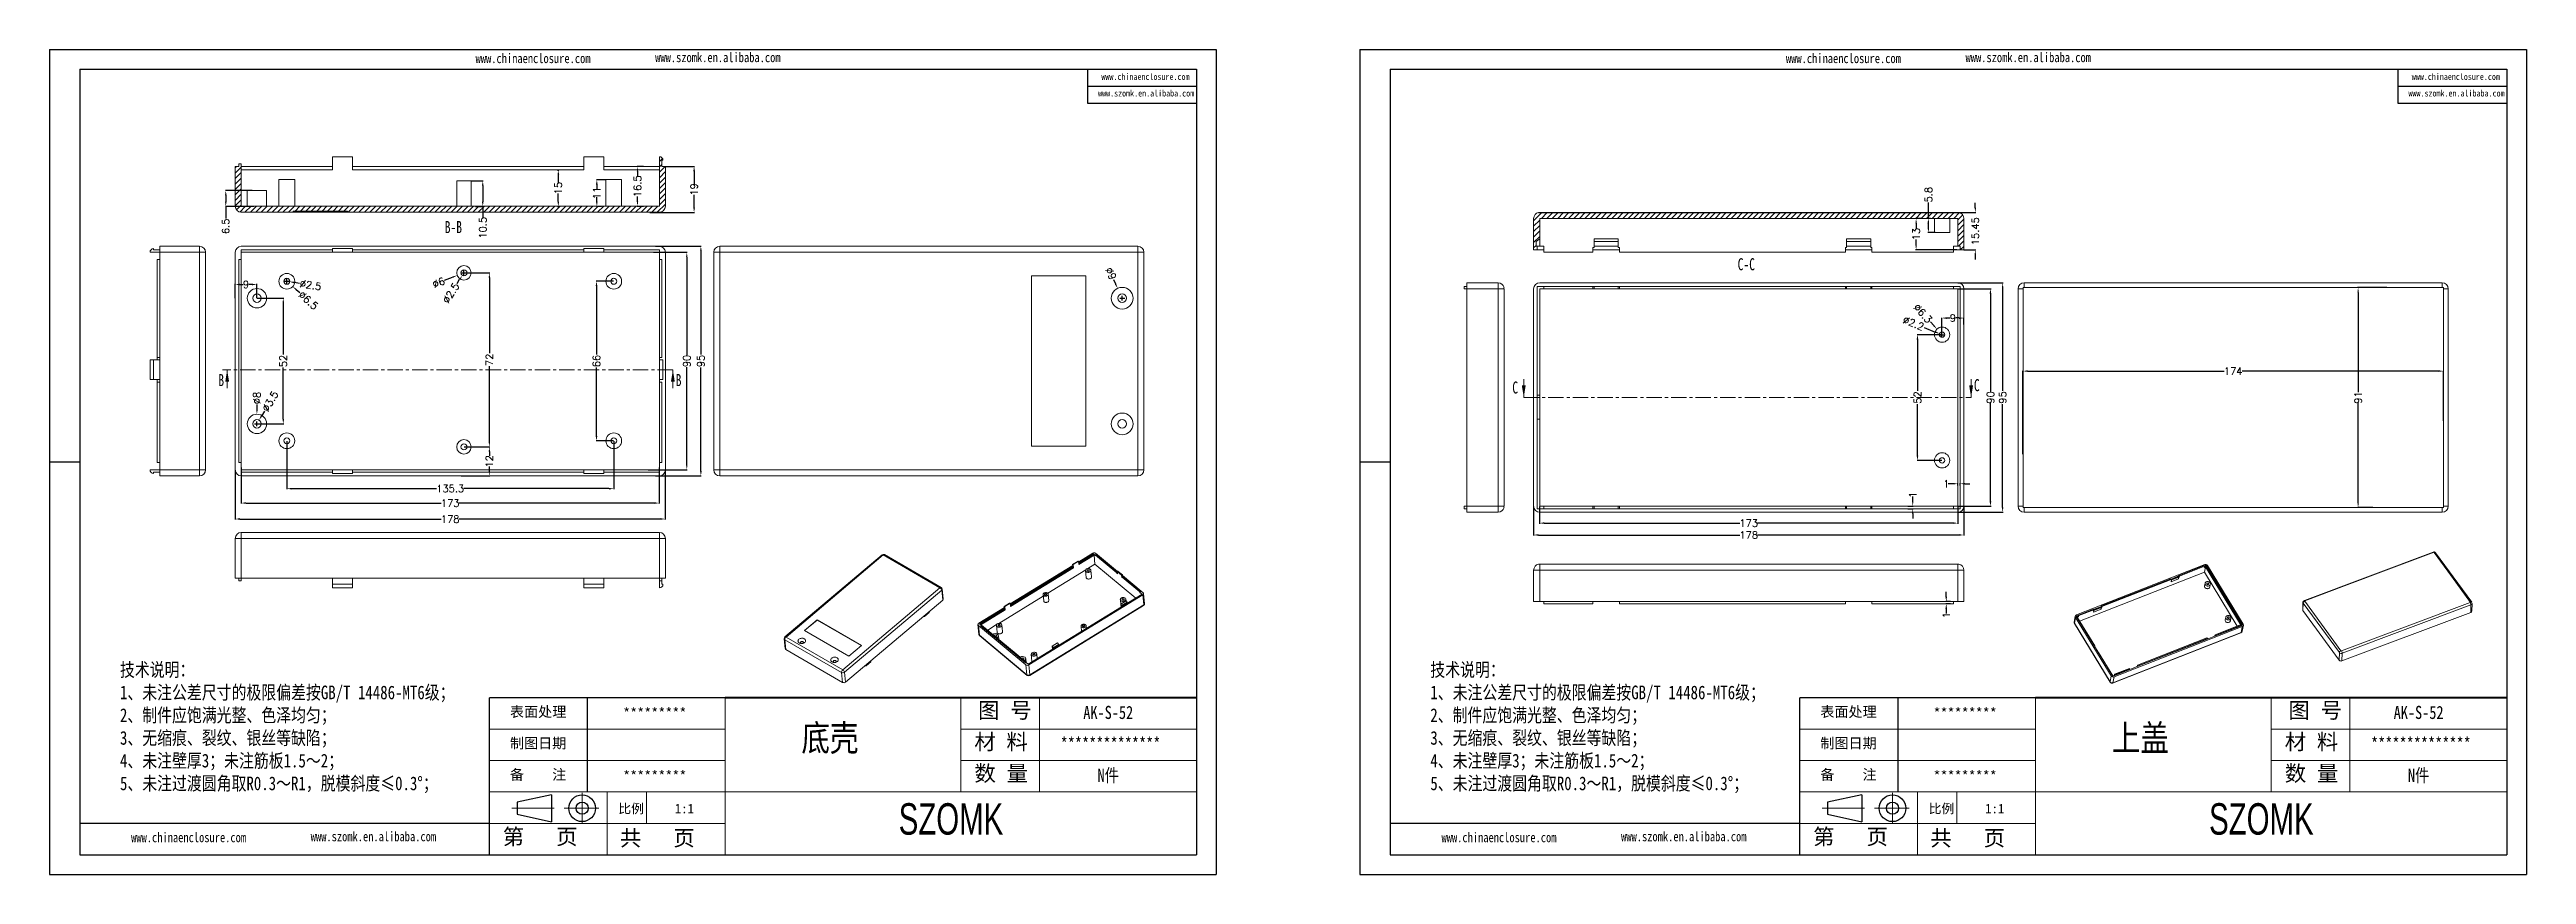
# Model space of a CAD drawing. Header units: inches. Extents: x 1913 to 2938, y 573 to 914.
import ezdxf

# ---------------------------------------------------------------- set-up
doc = ezdxf.new("R2010")
doc.units = ezdxf.units.IN
doc.linetypes.add('CENTER', pattern=[10.16, 6.35, -1.27, 1.27, -1.27])
doc.linetypes.add('CENTER2', pattern=[28.575, 19.05, -3.175, 3.175, -3.175])
doc.layers.add('10', color=7, linetype='Continuous')
doc.layers.add('文字', color=81, linetype='Continuous')
for name, color, linetype, lineweight in [('粗实线', 7, 'Continuous', 30), ('细实线', 3, 'Continuous', 9), ('细点划线', 2, 'CENTER2', 9)]:
    doc.layers.add(name, color=color, linetype=linetype, lineweight=lineweight)
doc.styles.add('SLDTEXTSTYLE6', font='TXT', dxfattribs={"width": 0.7})
doc.styles.get("Standard").update_dxf_attribs({"font": 'txt', "bigfont": 'gbcbig.shx'})
doc.styles.add('宋体', font='', dxfattribs={"width": 0.8, "height": 3.5})
doc.styles.add('长仿宋', font='', dxfattribs={"width": 0.7, "height": 4})
doc.styles.get('宋体').set_extended_font_data('SimSun')
doc.styles.get('长仿宋').set_extended_font_data('SimSun')
doc.dimstyles.new('3', dxfattribs={"dimtxt": 3, "dimasz": 2, "dimexe": 0.18, "dimexo": 0.0625, "dimgap": 0.2, "dimtad": 0, "dimzin": 12, "dimdsep": 46, "dimtxsty": 'Standard', "dimcen": 1, "dimclrd": 3, "dimclre": 3, "dimadec": 0, "dimazin": 0, "dimtfac": 1, "dimtofl": 0, "dimtmove": 0, "dimatfit": 3, "dimfxl": 0, "dimtolj": 1, "dimtzin": 0, "dimarcsym": 0})

msp = doc.modelspace()

# ---------------------------------------------------------------- texts
at = {"color": 7, "linetype": 'Continuous', "char_height": 5, "attachment_point": 1, "style": 'SLDTEXTSTYLE6'}
for s, insert in [('B', (1983.034, 780.002)), ('B', (2172.305, 780.002)), ('C', (2518.5, 776.949)), ('C', (2709.521, 777.9))]:
    msp.add_mtext(s, dxfattribs=dict(at, insert=insert))
at = {"char_height": 4.27614, "width": 2430.34555, "attachment_point": 1}
for s, insert in [('{\\fSimHei|b0|i0|c134|p49;表面处理}', (2103.717, 642.406)), ('{\\fSimHei|b0|i0|c134|p49;*********}', (2150.553, 641.857)), ('{\\fSimHei|b0|i0|c134|p49;表面处理}', (2645.954, 642.406)), ('{\\fSimHei|b0|i0|c134|p49;*********}', (2692.789, 641.857)), ('{\\fSimHei|b0|i0|c134|p49;制图日期}', (2103.717, 629.404)), ('{\\fSimHei|b0|i0|c134|p49;制图日期}', (2645.954, 629.404)), ('{\\fSimHei|b0|i0|c134|p49;备    注}', (2103.717, 616.401)), ('{\\fSimHei|b0|i0|c134|p49;*********}', (2150.553, 615.851)), ('{\\fSimHei|b0|i0|c134|p49;备    注}', (2645.954, 616.401)), ('{\\fSimHei|b0|i0|c134|p49;*********}', (2692.789, 615.851))]:
    msp.add_mtext(s, dxfattribs=dict(at, insert=insert))
at = {"layer": '10', "color": 0, "char_height": 5, "attachment_point": 2, "style": 'SLDTEXTSTYLE6'}
for s, insert in [('B-B', (2080.305, 843.321)), ('C-C', (2615.335, 827.947))]:
    msp.add_mtext(s, dxfattribs=dict(at, insert=insert))
at = {"layer": '文字', "color": 0, "attachment_point": 1, "style": '宋体'}
for s, insert, char_height, width in [('www.chinaenclosure.com', (2089.495, 912.638), 3.97303, 69.80234), ('www.szomk.en.alibaba.com', (2163.808, 913.031), 3.97303, 69.80234), ('www.chinaenclosure.com', (2631.732, 912.638), 3.97303, 69.80234), ('www.szomk.en.alibaba.com', (2706.045, 913.031), 3.97303, 69.80234), ('www.chinaenclosure.com', (2348.465, 904.363), 2.64869, 46.53489), ('www.chinaenclosure.com', (2890.702, 904.363), 2.64869, 46.53489), ('www.szomk.en.alibaba.com', (2347.081, 897.504), 2.64869, 46.53489), ('www.szomk.en.alibaba.com', (2889.318, 897.504), 2.64869, 46.53489), ('{\\H1.111x;技术说明：\\P1、未注公差尺寸的极限偏差按GB/T 14486-MT6级；\\P2、制件应饱满光整、色泽均匀；\\P3、无缩痕、裂纹、银丝等缺陷；\\P4、未注壁厚3；未注筋板1.5～2；\\P5、未注过渡圆角取R0.3～R1，脱模斜度≤0.3%%D；}', (1942.345, 660.506), 5.07916, 185.00002), ('{\\H1.111x;技术说明：\\P1、未注公差尺寸的极限偏差按GB/T 14486-MT6级；\\P2、制件应饱满光整、色泽均匀；\\P3、无缩痕、裂纹、银丝等缺陷；\\P4、未注壁厚3；未注筋板1.5～2；\\P5、未注过渡圆角取R0.3～R1，脱模斜度≤0.3%%D；}', (2484.582, 660.506), 5.07916, 185.00002), ('底壳', (2224.321, 634.872), 10.8355, 138.52846), ('{\\H1.111x;AK-S-52}', (2340.976, 642.7), 4.87599, 56.37195), ('上盖', (2766.558, 634.872), 10.8355, 138.52846), ('{\\H1.111x;AK-S-52}', (2883.213, 642.7), 4.87599, 56.37195), ('{\\H1.111x;**************}', (2331.597, 629.697), 4.87599, 56.37195), ('{\\H1.111x;**************}', (2873.834, 629.697), 4.87599, 56.37195), ('{\\H1.111x;N件}', (2346.874, 616.695), 4.87599, 56.37195), ('{\\H1.111x;N件}', (2889.111, 616.695), 4.87599, 56.37195), ('www.chinaenclosure.com', (1946.964, 590.281), 3.97303, 69.80234), ('www.szomk.en.alibaba.com', (2021.276, 590.674), 3.97303, 69.80234), ('www.chinaenclosure.com', (2489.201, 590.281), 3.97303, 69.80234), ('www.szomk.en.alibaba.com', (2563.513, 590.674), 3.97303, 69.80234)]:
    msp.add_mtext(s, dxfattribs=dict(at, insert=insert, char_height=char_height, width=width))
at = {"layer": '粗实线', "char_height": 13.00265, "width": 145.81181, "attachment_point": 1, "style": '长仿宋'}
for insert in [(2264.588, 602.433), (2806.825, 602.433)]:
    msp.add_mtext('{\\fSTXinwei|b0|i0|c134|p2;SZOMK}', dxfattribs=dict(at, insert=insert))
at = {"layer": '细实线', "color": 7, "attachment_point": 1}
for s, insert, char_height, width in [('{\\fSimSun|b0|i0|c134|p54;图 号}', (2297.426, 644.123), 6.50132, 32.50662), ('{\\fSimSun|b0|i0|c134|p54;图 号}', (2839.663, 644.123), 6.50132, 32.50662), ('{\\fSimSun|b0|i0|c134|p54;材 料   }', (2295.885, 631.12), 6.50132, 32.50662), ('{\\fSimSun|b0|i0|c134|p54;材 料   }', (2838.122, 631.12), 6.50132, 32.50662), ('{\\fSimSun|b0|i0|c134|p54;数 量}', (2295.916, 618.053), 6.50132, 29.3738), ('{\\fSimSun|b0|i0|c134|p54;数 量}', (2838.153, 618.053), 6.50132, 29.3738), ('{\\fSimSun|b0|i0|c134|p54;比例}', (2148.548, 602.164), 3.90079, 17.12327), ('{\\fSimSun|b0|i0|c134|p54;1:1}', (2171.912, 602.164), 3.90079, 17.12327), ('{\\fSimSun|b0|i0|c134|p54;比例}', (2690.785, 602.164), 3.90079, 17.12327), ('{\\fSimSun|b0|i0|c134|p54;1:1}', (2714.149, 602.164), 3.90079, 17.12327), ('{\\fSimSun|b0|i0|c134|p54;第   页}', (2100.708, 591.851), 6.50132, 48.75992), ('{\\fSimSun|b0|i0|c134|p54; 共   页}', (2144.793, 591.299), 6.50132, 48.75992), ('{\\fSimSun|b0|i0|c134|p54;第   页}', (2642.945, 591.851), 6.50132, 48.75992), ('{\\fSimSun|b0|i0|c134|p54; 共   页}', (2687.03, 591.299), 6.50132, 48.75992)]:
    msp.add_mtext(s, dxfattribs=dict(at, insert=insert, char_height=char_height, width=width))

# ---------------------------------------------------------------- blocks, each defined once
blk = doc.blocks.new('*D114')
at = {"color": 3, "lineweight": -2, "transparency": 16777216}
for p, q in [((2529.8, 725.2), (2529.8, 718.1)), ((2531.8, 718.3), (2612.6, 718.3)), ((2700.8, 718.3), (2620, 718.3)), ((2702.8, 725.2), (2702.8, 718.1))]:
    blk.add_line(p, q, dxfattribs=at)
at = {"color": 3, "transparency": 16777216}
for points in [[(2531.8, 718.7), (2531.8, 718), (2529.8, 718.3)], [(2700.8, 718.7), (2700.8, 718), (2702.8, 718.3)]]:
    blk.add_solid(points, dxfattribs=at)
at = {"layer": 'Defpoints', "color": 0, "transparency": 16777216}
for p in [(2529.8, 725.3), (2702.8, 725.3), (2702.8, 718.3)]:
    blk.add_point(p, dxfattribs=at)
at = {"color": 0, "transparency": 16777216, "insert": (2616.3, 718.3), "char_height": 3, "attachment_point": 5}
blk.add_mtext('\\A1;173', dxfattribs=at)
blk = doc.blocks.new('*D115')
at = {"color": 3, "lineweight": -2, "transparency": 16777216}
for p, q in [((2527.3, 725.2), (2527.3, 713.2)), ((2705.3, 725.2), (2705.3, 713.2)), ((2529.3, 713.4), (2612.6, 713.4)), ((2703.3, 713.4), (2620, 713.4))]:
    blk.add_line(p, q, dxfattribs=at)
at = {"color": 3, "transparency": 16777216}
for points in [[(2529.3, 713.8), (2529.3, 713.1), (2527.3, 713.4)], [(2703.3, 713.8), (2703.3, 713.1), (2705.3, 713.4)]]:
    blk.add_solid(points, dxfattribs=at)
at = {"layer": 'Defpoints', "color": 0, "transparency": 16777216}
for p in [(2527.3, 725.3), (2705.3, 725.3), (2705.3, 713.4)]:
    blk.add_point(p, dxfattribs=at)
at = {"color": 0, "transparency": 16777216, "insert": (2616.3, 713.4), "char_height": 3, "attachment_point": 5}
blk.add_mtext('\\A1;178', dxfattribs=at)
blk = doc.blocks.new('*D116')
at = {"color": 3, "lineweight": -2, "transparency": 16777216}
for p, q in [((2702.9, 815.3), (2716.6, 815.3)), ((2716.4, 813.3), (2716.4, 772.8)), ((2716.4, 727.3), (2716.4, 767.9)), ((2702.9, 725.3), (2716.6, 725.3))]:
    blk.add_line(p, q, dxfattribs=at)
at = {"color": 3, "transparency": 16777216}
for points in [[(2716, 813.3), (2716.7, 813.3), (2716.4, 815.3)], [(2716, 727.3), (2716.7, 727.3), (2716.4, 725.3)]]:
    blk.add_solid(points, dxfattribs=at)
at = {"layer": 'Defpoints', "color": 0, "transparency": 16777216}
for p in [(2702.8, 815.3), (2716.4, 815.3), (2702.8, 725.3)]:
    blk.add_point(p, dxfattribs=at)
at = {"color": 0, "transparency": 16777216, "insert": (2716.4, 770.3), "char_height": 3, "attachment_point": 5, "rotation": 90}
blk.add_mtext('\\A1;90', dxfattribs=at)
blk = doc.blocks.new('*D117')
at = {"color": 3, "lineweight": -2, "transparency": 16777216}
for p, q in [((2702.9, 817.8), (2721.6, 817.8)), ((2721.4, 815.8), (2721.4, 773)), ((2721.4, 724.8), (2721.4, 767.6)), ((2702.9, 722.8), (2721.6, 722.8))]:
    blk.add_line(p, q, dxfattribs=at)
at = {"color": 3, "transparency": 16777216}
for points in [[(2721.1, 815.8), (2721.7, 815.8), (2721.4, 817.8)], [(2721.1, 724.8), (2721.7, 724.8), (2721.4, 722.8)]]:
    blk.add_solid(points, dxfattribs=at)
at = {"layer": 'Defpoints', "color": 0, "transparency": 16777216}
for p in [(2702.8, 817.8), (2702.8, 722.8), (2721.4, 722.8)]:
    blk.add_point(p, dxfattribs=at)
at = {"color": 0, "transparency": 16777216, "insert": (2721.4, 770.3), "char_height": 3, "attachment_point": 5, "rotation": 90}
blk.add_mtext('\\A1;95', dxfattribs=at)
blk = doc.blocks.new('*D118')
at = {"color": 3, "lineweight": -2, "transparency": 16777216}
for p, q in [((2696.3, 796.3), (2686, 796.3)), ((2686.2, 794.3), (2686.2, 773)), ((2686.2, 746.3), (2686.2, 767.6)), ((2696.3, 744.3), (2686, 744.3))]:
    blk.add_line(p, q, dxfattribs=at)
at = {"color": 3, "transparency": 16777216}
for points in [[(2685.8, 794.3), (2686.5, 794.3), (2686.2, 796.3)], [(2685.8, 746.3), (2686.5, 746.3), (2686.2, 744.3)]]:
    blk.add_solid(points, dxfattribs=at)
at = {"layer": 'Defpoints', "color": 0, "transparency": 16777216}
for p in [(2686.2, 796.3), (2696.3, 796.3), (2696.3, 744.3)]:
    blk.add_point(p, dxfattribs=at)
at = {"color": 0, "transparency": 16777216, "insert": (2686.2, 770.3), "char_height": 3, "attachment_point": 5, "rotation": 90}
blk.add_mtext('\\A1;52', dxfattribs=at)
blk = doc.blocks.new('*D119')
at = {"color": 3, "lineweight": -2, "transparency": 16777216}
for p, q in [((2696.3, 796.4), (2696.3, 803.3)), ((2698.3, 803.2), (2699.6, 803.2)), ((2703.3, 803.2), (2702, 803.2)), ((2705.3, 800.5), (2705.3, 803.3))]:
    blk.add_line(p, q, dxfattribs=at)
at = {"color": 3, "transparency": 16777216}
for points in [[(2698.3, 803.5), (2698.3, 802.8), (2696.3, 803.2)], [(2703.3, 803.5), (2703.3, 802.8), (2705.3, 803.2)]]:
    blk.add_solid(points, dxfattribs=at)
at = {"layer": 'Defpoints', "color": 0, "transparency": 16777216}
for p in [(2705.3, 803.2), (2705.3, 800.5), (2696.3, 796.3)]:
    blk.add_point(p, dxfattribs=at)
at = {"color": 0, "transparency": 16777216, "insert": (2700.8, 803.2), "char_height": 3, "attachment_point": 5}
blk.add_mtext('\\A1;9', dxfattribs=at)
blk = doc.blocks.new('*D120')
at = {"color": 3, "lineweight": -2, "transparency": 16777216}
for p, q in [((2710.1, 848.8), (2710.1, 850.8)), ((2703.4, 846.8), (2710.3, 846.8)), ((2705.4, 831.4), (2710.3, 831.4)), ((2710.1, 829.4), (2710.1, 827.4))]:
    blk.add_line(p, q, dxfattribs=at)
at = {"color": 3, "transparency": 16777216}
for points in [[(2709.8, 848.8), (2710.4, 848.8), (2710.1, 846.8)], [(2709.8, 829.4), (2710.4, 829.4), (2710.1, 831.4)]]:
    blk.add_solid(points, dxfattribs=at)
at = {"layer": 'Defpoints', "color": 0, "transparency": 16777216}
for p in [(2703.3, 846.8), (2710.1, 846.8), (2705.3, 831.4)]:
    blk.add_point(p, dxfattribs=at)
at = {"color": 0, "transparency": 16777216, "insert": (2710.1, 839.1), "char_height": 3, "attachment_point": 5, "rotation": 90}
blk.add_mtext('\\A1;15.45', dxfattribs=at)
blk = doc.blocks.new('*D121')
at = {"color": 3, "lineweight": -2, "transparency": 16777216}
for p, q in [((2688, 844.4), (2685.4, 844.4)), ((2685.6, 842.4), (2685.6, 840.1)), ((2702.4, 831.4), (2685.4, 831.4)), ((2685.6, 833.4), (2685.6, 835.7))]:
    blk.add_line(p, q, dxfattribs=at)
at = {"color": 3, "transparency": 16777216}
for points in [[(2685.3, 842.4), (2685.9, 842.4), (2685.6, 844.4)], [(2685.3, 833.4), (2685.9, 833.4), (2685.6, 831.4)]]:
    blk.add_solid(points, dxfattribs=at)
at = {"layer": 'Defpoints', "color": 0, "transparency": 16777216}
for p in [(2688, 844.4), (2685.6, 831.4), (2702.5, 831.4)]:
    blk.add_point(p, dxfattribs=at)
at = {"color": 0, "transparency": 16777216, "insert": (2685.6, 837.9), "char_height": 3, "attachment_point": 5, "rotation": 90}
blk.add_mtext('\\A1;13', dxfattribs=at)
blk = doc.blocks.new('*D122')
at = {"color": 3, "lineweight": -2, "transparency": 16777216}
for p, q in [((2690.7, 844.4), (2690.7, 851)), ((2691.6, 844.4), (2690.5, 844.4)), ((2690.7, 840.6), (2690.7, 842.4)), ((2693.5, 838.6), (2690.5, 838.6))]:
    blk.add_line(p, q, dxfattribs=at)
at = {"color": 3, "transparency": 16777216}
for points in [[(2690.3, 842.4), (2691, 842.4), (2690.7, 844.4)], [(2690.3, 840.6), (2691, 840.6), (2690.7, 838.6)]]:
    blk.add_solid(points, dxfattribs=at)
at = {"layer": 'Defpoints', "color": 0, "transparency": 16777216}
for p in [(2691.7, 844.4), (2690.7, 838.6), (2693.5, 838.6)]:
    blk.add_point(p, dxfattribs=at)
at = {"color": 0, "transparency": 16777216, "insert": (2690.7, 854.2), "char_height": 3, "attachment_point": 5, "rotation": 90}
blk.add_mtext('\\A1;5.8', dxfattribs=at)
blk = doc.blocks.new('*D124')
at = {"color": 3, "lineweight": -2, "transparency": 16777216}
for p, q in [((2698.1, 687.9), (2698.1, 689.9)), ((2699.8, 685.9), (2697.9, 685.9)), ((2699.8, 684.9), (2697.9, 684.9)), ((2698.1, 682.9), (2698.1, 680.9))]:
    blk.add_line(p, q, dxfattribs=at)
at = {"color": 3, "transparency": 16777216}
for points in [[(2697.7, 687.9), (2698.4, 687.9), (2698.1, 685.9)], [(2697.7, 682.9), (2698.4, 682.9), (2698.1, 684.9)]]:
    blk.add_solid(points, dxfattribs=at)
at = {"layer": 'Defpoints', "color": 0, "transparency": 16777216}
for p in [(2698.1, 684.9), (2699.8, 685.9), (2699.8, 684.9)]:
    blk.add_point(p, dxfattribs=at)
at = {"color": 0, "transparency": 16777216, "insert": (2698.1, 680.2), "char_height": 3, "attachment_point": 5, "rotation": 90}
blk.add_mtext('\\A1;1', dxfattribs=at)
blk = doc.blocks.new('*D125')
at = {"color": 3, "lineweight": -2, "transparency": 16777216}
for p, q in [((2729.8, 746.8), (2729.8, 781.4)), ((2731.8, 781.2), (2813.1, 781.2)), ((2901.8, 781.2), (2820.5, 781.2)), ((2903.8, 760.6), (2903.8, 781.4))]:
    blk.add_line(p, q, dxfattribs=at)
at = {"color": 3, "transparency": 16777216}
for points in [[(2731.8, 781.6), (2731.8, 780.9), (2729.8, 781.2)], [(2901.8, 781.6), (2901.8, 780.9), (2903.8, 781.2)]]:
    blk.add_solid(points, dxfattribs=at)
at = {"layer": 'Defpoints', "color": 0, "transparency": 16777216}
for p in [(2903.8, 781.2), (2903.8, 760.5), (2729.8, 746.7)]:
    blk.add_point(p, dxfattribs=at)
at = {"color": 0, "transparency": 16777216, "insert": (2816.8, 781.2), "char_height": 3, "attachment_point": 5}
blk.add_mtext('\\A1;174', dxfattribs=at)
blk = doc.blocks.new('*D126')
at = {"color": 3, "lineweight": -2, "transparency": 16777216}
for p, q in [((2880.4, 815.8), (2868.3, 815.8)), ((2868.5, 813.8), (2868.5, 772.5)), ((2868.5, 726.8), (2868.5, 768.1)), ((2874.6, 724.8), (2868.3, 724.8))]:
    blk.add_line(p, q, dxfattribs=at)
at = {"color": 3, "transparency": 16777216}
for points in [[(2868.2, 813.8), (2868.8, 813.8), (2868.5, 815.8)], [(2868.2, 726.8), (2868.8, 726.8), (2868.5, 724.8)]]:
    blk.add_solid(points, dxfattribs=at)
at = {"layer": 'Defpoints', "color": 0, "transparency": 16777216}
for p in [(2880.5, 815.8), (2868.5, 724.8), (2874.6, 724.8)]:
    blk.add_point(p, dxfattribs=at)
at = {"color": 0, "transparency": 16777216, "insert": (2868.5, 770.3), "char_height": 3, "attachment_point": 5, "rotation": 90}
blk.add_mtext('\\A1;91', dxfattribs=at)
blk = doc.blocks.new('*D127')
at = {"color": 3, "lineweight": -2, "transparency": 16777216}
for p, q in [((2691.5, 801.6), (2692.9, 800.1)), ((2695.3, 796.3), (2697.3, 796.3)), ((2696.3, 795.3), (2696.3, 797.3))]:
    blk.add_line(p, q, dxfattribs=at)
at = {"color": 3, "transparency": 16777216}
blk.add_solid([(2693.1, 800.3), (2692.6, 799.9), (2694.2, 798.6)], dxfattribs=at)
at = {"layer": 'Defpoints', "color": 0, "transparency": 16777216}
for p in [(2694.2, 798.6), (2698.4, 794)]:
    blk.add_point(p, dxfattribs=at)
at = {"color": 0, "transparency": 16777216, "insert": (2688.4, 805.1), "char_height": 3, "attachment_point": 5, "rotation": 312.048}
blk.add_mtext('\\A1;∅6.3', dxfattribs=at)
blk = doc.blocks.new('*D128')
at = {"color": 3, "lineweight": -2, "transparency": 16777216}
for p, q in [((2688.9, 799.3), (2693.5, 797.4)), ((2695.3, 796.3), (2697.3, 796.3)), ((2696.3, 795.3), (2696.3, 797.3))]:
    blk.add_line(p, q, dxfattribs=at)
at = {"color": 3, "transparency": 16777216}
blk.add_solid([(2693.6, 797.8), (2693.3, 797.1), (2695.3, 796.7)], dxfattribs=at)
at = {"layer": 'Defpoints', "color": 0, "transparency": 16777216}
for p in [(2695.3, 796.7), (2697.4, 795.9)]:
    blk.add_point(p, dxfattribs=at)
at = {"color": 0, "transparency": 16777216, "insert": (2684.5, 801), "char_height": 3, "attachment_point": 5, "rotation": 338.2416}
blk.add_mtext('\\A1;∅2.2', dxfattribs=at)
blk = doc.blocks.new('*D129')
at = {"color": 3, "lineweight": -2, "transparency": 16777216}
for p, q in [((2700.8, 734.6), (2698.8, 734.6)), ((2702.8, 733.9), (2702.8, 734.8)), ((2703.8, 733.9), (2703.8, 734.8)), ((2705.8, 734.6), (2707.8, 734.6))]:
    blk.add_line(p, q, dxfattribs=at)
at = {"color": 3, "transparency": 16777216}
for points in [[(2700.8, 735), (2700.8, 734.3), (2702.8, 734.6)], [(2705.8, 735), (2705.8, 734.3), (2703.8, 734.6)]]:
    blk.add_solid(points, dxfattribs=at)
at = {"layer": 'Defpoints', "color": 0, "transparency": 16777216}
for p in [(2702.8, 734.6), (2702.8, 733.9), (2703.8, 733.9)]:
    blk.add_point(p, dxfattribs=at)
at = {"color": 0, "transparency": 16777216, "insert": (2698.1, 734.6), "char_height": 3, "attachment_point": 5}
blk.add_mtext('\\A1;1', dxfattribs=at)
blk = doc.blocks.new('*D130')
at = {"color": 3, "lineweight": -2, "transparency": 16777216}
for p, q in [((2684.2, 727.3), (2684.2, 729.3)), ((2682.2, 725.3), (2684.4, 725.3)), ((2682.2, 724.3), (2684.4, 724.3)), ((2684.2, 722.3), (2684.2, 720.3))]:
    blk.add_line(p, q, dxfattribs=at)
at = {"color": 3, "transparency": 16777216}
for points in [[(2683.9, 727.3), (2684.5, 727.3), (2684.2, 725.3)], [(2683.9, 722.3), (2684.5, 722.3), (2684.2, 724.3)]]:
    blk.add_solid(points, dxfattribs=at)
at = {"layer": 'Defpoints', "color": 0, "transparency": 16777216}
for p in [(2682.2, 725.3), (2682.2, 724.3), (2684.2, 725.3)]:
    blk.add_point(p, dxfattribs=at)
at = {"color": 0, "transparency": 16777216, "insert": (2684.2, 730), "char_height": 3, "attachment_point": 5, "rotation": 90}
blk.add_mtext('\\A1;1', dxfattribs=at)
blk = doc.blocks.new('*D131')
at = {"color": 3, "lineweight": -2, "transparency": 16777216}
for p, q in [((1992.5, 741.3), (1992.5, 726.5)), ((2165.5, 741.3), (2165.5, 726.5)), ((1994.5, 726.6), (2075.3, 726.6)), ((2163.5, 726.6), (2082.7, 726.6))]:
    blk.add_line(p, q, dxfattribs=at)
at = {"color": 3, "transparency": 16777216}
for points in [[(1994.5, 727), (1994.5, 726.3), (1992.5, 726.6)], [(2163.5, 727), (2163.5, 726.3), (2165.5, 726.6)]]:
    blk.add_solid(points, dxfattribs=at)
at = {"layer": 'Defpoints', "color": 0, "transparency": 16777216}
for p in [(1992.5, 741.4), (2165.5, 741.4), (2165.5, 726.6)]:
    blk.add_point(p, dxfattribs=at)
at = {"color": 0, "transparency": 16777216, "insert": (2079, 726.6), "char_height": 3, "attachment_point": 5}
blk.add_mtext('\\A1;173', dxfattribs=at)
blk = doc.blocks.new('*D132')
at = {"color": 3, "lineweight": -2, "transparency": 16777216}
for p, q in [((1990, 740.3), (1990, 719.8)), ((2168, 740.3), (2168, 719.8)), ((1992, 720), (2075.3, 720)), ((2166, 720), (2082.7, 720))]:
    blk.add_line(p, q, dxfattribs=at)
at = {"color": 3, "transparency": 16777216}
for points in [[(1992, 720.4), (1992, 719.7), (1990, 720)], [(2166, 720.4), (2166, 719.7), (2168, 720)]]:
    blk.add_solid(points, dxfattribs=at)
at = {"layer": 'Defpoints', "color": 0, "transparency": 16777216}
for p in [(1990, 740.4), (2168, 740.4), (1990, 720)]:
    blk.add_point(p, dxfattribs=at)
at = {"color": 0, "transparency": 16777216, "insert": (2079, 720), "char_height": 3, "attachment_point": 5}
blk.add_mtext('\\A1;178', dxfattribs=at)
blk = doc.blocks.new('*D133')
at = {"color": 3, "lineweight": -2, "transparency": 16777216}
for p, q in [((2163.1, 830.4), (2177.1, 830.4)), ((2176.9, 828.4), (2176.9, 787.8)), ((2176.9, 742.4), (2176.9, 782.9)), ((2160.9, 740.4), (2177.1, 740.4))]:
    blk.add_line(p, q, dxfattribs=at)
at = {"color": 3, "transparency": 16777216}
for points in [[(2176.6, 828.4), (2177.2, 828.4), (2176.9, 830.4)], [(2176.6, 742.4), (2177.2, 742.4), (2176.9, 740.4)]]:
    blk.add_solid(points, dxfattribs=at)
at = {"layer": 'Defpoints', "color": 0, "transparency": 16777216}
for p in [(2163, 830.4), (2160.9, 740.4), (2176.9, 740.4)]:
    blk.add_point(p, dxfattribs=at)
at = {"color": 0, "transparency": 16777216, "insert": (2176.9, 785.4), "char_height": 3, "attachment_point": 5, "rotation": 90}
blk.add_mtext('\\A1;90', dxfattribs=at)
blk = doc.blocks.new('*D134')
at = {"color": 3, "lineweight": -2, "transparency": 16777216}
for p, q in [((2163.9, 832.9), (2182.9, 832.9)), ((2182.7, 830.9), (2182.7, 788.1)), ((2182.7, 739.9), (2182.7, 782.7)), ((2163.9, 737.9), (2182.9, 737.9))]:
    blk.add_line(p, q, dxfattribs=at)
at = {"color": 3, "transparency": 16777216}
for points in [[(2182.4, 830.9), (2183.1, 830.9), (2182.7, 832.9)], [(2182.4, 739.9), (2183.1, 739.9), (2182.7, 737.9)]]:
    blk.add_solid(points, dxfattribs=at)
at = {"layer": 'Defpoints', "color": 0, "transparency": 16777216}
for p in [(2163.8, 832.9), (2182.7, 832.9), (2163.8, 737.9)]:
    blk.add_point(p, dxfattribs=at)
at = {"color": 0, "transparency": 16777216, "insert": (2182.7, 785.4), "char_height": 3, "attachment_point": 5, "rotation": 90}
blk.add_mtext('\\A1;95', dxfattribs=at)
blk = doc.blocks.new('*D135')
at = {"color": 3, "lineweight": -2, "transparency": 16777216}
for p, q in [((2146.6, 818.4), (2139.4, 818.4)), ((2139.5, 816.4), (2139.5, 788.1)), ((2139.5, 754.4), (2139.5, 782.7)), ((2146.6, 752.4), (2139.4, 752.4))]:
    blk.add_line(p, q, dxfattribs=at)
at = {"color": 3, "transparency": 16777216}
for points in [[(2139.2, 816.4), (2139.9, 816.4), (2139.5, 818.4)], [(2139.2, 754.4), (2139.9, 754.4), (2139.5, 752.4)]]:
    blk.add_solid(points, dxfattribs=at)
at = {"layer": 'Defpoints', "color": 0, "transparency": 16777216}
for p in [(2139.5, 818.4), (2146.7, 818.4), (2146.7, 752.4)]:
    blk.add_point(p, dxfattribs=at)
at = {"color": 0, "transparency": 16777216, "insert": (2139.5, 785.4), "char_height": 3, "attachment_point": 5, "rotation": 90}
blk.add_mtext('\\A1;66', dxfattribs=at)
blk = doc.blocks.new('*D136')
at = {"color": 3, "lineweight": -2, "transparency": 16777216}
for p, q in [((2011.4, 752.3), (2011.4, 732.4)), ((2146.7, 752.3), (2146.7, 732.4)), ((2013.4, 732.6), (2073.3, 732.6)), ((2144.7, 732.6), (2084.7, 732.6))]:
    blk.add_line(p, q, dxfattribs=at)
at = {"color": 3, "transparency": 16777216}
for points in [[(2013.4, 732.9), (2013.4, 732.2), (2011.4, 732.6)], [(2144.7, 732.9), (2144.7, 732.2), (2146.7, 732.6)]]:
    blk.add_solid(points, dxfattribs=at)
at = {"layer": 'Defpoints', "color": 0, "transparency": 16777216}
for p in [(2011.4, 752.4), (2146.7, 752.4), (2146.7, 732.6)]:
    blk.add_point(p, dxfattribs=at)
at = {"color": 0, "transparency": 16777216, "insert": (2079, 732.6), "char_height": 3, "attachment_point": 5}
blk.add_mtext('\\A1;135.3', dxfattribs=at)
blk = doc.blocks.new('*D137')
at = {"color": 3, "lineweight": -2, "transparency": 16777216}
for p, q in [((2084.8, 821.9), (2095.4, 821.9)), ((2095.2, 819.9), (2095.2, 788.6)), ((2095.2, 751.9), (2095.2, 783.2)), ((2084.8, 749.9), (2095.4, 749.9))]:
    blk.add_line(p, q, dxfattribs=at)
at = {"color": 3, "transparency": 16777216}
for points in [[(2094.9, 819.9), (2095.5, 819.9), (2095.2, 821.9)], [(2094.9, 751.9), (2095.5, 751.9), (2095.2, 749.9)]]:
    blk.add_solid(points, dxfattribs=at)
at = {"layer": 'Defpoints', "color": 0, "transparency": 16777216}
for p in [(2084.7, 821.9), (2095.2, 821.9), (2084.7, 749.9)]:
    blk.add_point(p, dxfattribs=at)
at = {"color": 0, "transparency": 16777216, "insert": (2095.2, 785.9), "char_height": 3, "attachment_point": 5, "rotation": 90}
blk.add_mtext('\\A1;72', dxfattribs=at)
blk = doc.blocks.new('*D138')
at = {"color": 3, "lineweight": -2, "transparency": 16777216}
for p, q in [((2084.8, 749.9), (2095.4, 749.9)), ((2095.2, 747.9), (2095.2, 746.1)), ((2095.2, 739.9), (2095.2, 741.7)), ((2083.5, 737.9), (2095.4, 737.9))]:
    blk.add_line(p, q, dxfattribs=at)
at = {"color": 3, "transparency": 16777216}
for points in [[(2094.9, 747.9), (2095.5, 747.9), (2095.2, 749.9)], [(2094.9, 739.9), (2095.5, 739.9), (2095.2, 737.9)]]:
    blk.add_solid(points, dxfattribs=at)
at = {"layer": 'Defpoints', "color": 0, "transparency": 16777216}
for p in [(2084.7, 749.9), (2095.2, 749.9), (2083.5, 737.9)]:
    blk.add_point(p, dxfattribs=at)
at = {"color": 0, "transparency": 16777216, "insert": (2095.2, 743.9), "char_height": 3, "attachment_point": 5, "rotation": 90}
blk.add_mtext('\\A1;12', dxfattribs=at)
blk = doc.blocks.new('*D139')
at = {"color": 3, "lineweight": -2, "transparency": 16777216}
for p, q in [((1999.1, 811.4), (2010.1, 811.4)), ((2009.9, 809.4), (2009.9, 788.1)), ((2009.9, 761.4), (2009.9, 782.7)), ((1999.1, 759.4), (2010.1, 759.4))]:
    blk.add_line(p, q, dxfattribs=at)
at = {"color": 3, "transparency": 16777216}
for points in [[(2009.6, 809.4), (2010.3, 809.4), (2009.9, 811.4)], [(2009.6, 761.4), (2010.3, 761.4), (2009.9, 759.4)]]:
    blk.add_solid(points, dxfattribs=at)
at = {"layer": 'Defpoints', "color": 0, "transparency": 16777216}
for p in [(1999, 811.4), (2009.9, 811.4), (1999, 759.4)]:
    blk.add_point(p, dxfattribs=at)
at = {"color": 0, "transparency": 16777216, "insert": (2009.9, 785.4), "char_height": 3, "attachment_point": 5, "rotation": 90}
blk.add_mtext('\\A1;52', dxfattribs=at)
blk = doc.blocks.new('*D140')
at = {"color": 3, "lineweight": -2, "transparency": 16777216}
for p, q in [((1990, 811.4), (1990, 817.3)), ((1992, 817.1), (1993.3, 817.1)), ((1997, 817.1), (1995.7, 817.1)), ((1999, 811.4), (1999, 817.3))]:
    blk.add_line(p, q, dxfattribs=at)
at = {"color": 3, "transparency": 16777216}
for points in [[(1992, 817.4), (1992, 816.7), (1990, 817.1)], [(1997, 817.4), (1997, 816.7), (1999, 817.1)]]:
    blk.add_solid(points, dxfattribs=at)
at = {"layer": 'Defpoints', "color": 0, "transparency": 16777216}
for p in [(1990, 817.1), (1990, 811.4), (1999, 811.4)]:
    blk.add_point(p, dxfattribs=at)
at = {"color": 0, "transparency": 16777216, "insert": (1994.5, 817.1), "char_height": 3, "attachment_point": 5}
blk.add_mtext('\\A1;9', dxfattribs=at)
blk = doc.blocks.new('*D141')
at = {"color": 3, "lineweight": -2, "transparency": 16777216}
for p, q in [((2010.4, 818.4), (2012.4, 818.4)), ((2011.4, 817.4), (2011.4, 819.4)), ((2016.6, 817.5), (2014.6, 817.9))]:
    blk.add_line(p, q, dxfattribs=at)
at = {"color": 3, "transparency": 16777216}
blk.add_solid([(2014.7, 818.2), (2014.5, 817.5), (2012.6, 818.2)], dxfattribs=at)
at = {"layer": 'Defpoints', "color": 0, "transparency": 16777216}
for p in [(2010.2, 818.6), (2012.6, 818.2)]:
    blk.add_point(p, dxfattribs=at)
at = {"color": 0, "transparency": 16777216, "insert": (2021.2, 816.8), "char_height": 3, "attachment_point": 5, "rotation": 350.8044}
blk.add_mtext('\\A1;∅2.5', dxfattribs=at)
blk = doc.blocks.new('*D142')
at = {"color": 3, "lineweight": -2, "transparency": 16777216}
for p, q in [((2010.4, 818.4), (2012.4, 818.4)), ((2011.4, 817.4), (2011.4, 819.4)), ((2016.8, 813.6), (2015.3, 814.9))]:
    blk.add_line(p, q, dxfattribs=at)
at = {"color": 3, "transparency": 16777216}
blk.add_solid([(2015.5, 815.2), (2015.1, 814.7), (2013.8, 816.2)], dxfattribs=at)
at = {"layer": 'Defpoints', "color": 0, "transparency": 16777216}
for p in [(2009, 820.5), (2013.8, 816.2)]:
    blk.add_point(p, dxfattribs=at)
at = {"color": 0, "transparency": 16777216, "insert": (2020.3, 810.5), "char_height": 3, "attachment_point": 5, "rotation": 318.4142}
blk.add_mtext('\\A1;∅6.5', dxfattribs=at)
blk = doc.blocks.new('*D143')
at = {"color": 3, "lineweight": -2, "transparency": 16777216}
for p, q in [((2076.7, 818.8), (2080, 820.1)), ((2083.7, 821.9), (2085.7, 821.9)), ((2084.7, 820.9), (2084.7, 822.9))]:
    blk.add_line(p, q, dxfattribs=at)
at = {"color": 3, "transparency": 16777216}
blk.add_solid([(2079.9, 820.4), (2080.1, 819.8), (2081.9, 820.8)], dxfattribs=at)
at = {"layer": 'Defpoints', "color": 0, "transparency": 16777216}
for p in [(2081.9, 820.8), (2087.5, 823)]:
    blk.add_point(p, dxfattribs=at)
at = {"color": 0, "transparency": 16777216, "insert": (2074.2, 817.8), "char_height": 3, "attachment_point": 5, "rotation": 21.0902}
blk.add_mtext('\\A1;∅6', dxfattribs=at)
blk = doc.blocks.new('*D144')
at = {"color": 3, "lineweight": -2, "transparency": 16777216}
for p, q in [((2083.7, 821.9), (2085.7, 821.9)), ((2084.7, 820.9), (2084.7, 822.9)), ((2081.9, 817.5), (2082.9, 819.2))]:
    blk.add_line(p, q, dxfattribs=at)
at = {"color": 3, "transparency": 16777216}
blk.add_solid([(2082.7, 819.3), (2083.2, 819), (2084, 820.8)], dxfattribs=at)
at = {"layer": 'Defpoints', "color": 0, "transparency": 16777216}
for p in [(2084, 820.8), (2085.4, 822.9)]:
    blk.add_point(p, dxfattribs=at)
at = {"color": 0, "transparency": 16777216, "insert": (2079.3, 813.5), "char_height": 3, "attachment_point": 5, "rotation": 57.2335}
blk.add_mtext('\\A1;∅2.5', dxfattribs=at)
blk = doc.blocks.new('*D145')
at = {"color": 3, "lineweight": -2, "transparency": 16777216}
for p, q in [((1998, 759.4), (2000, 759.4)), ((1999, 767.4), (1999, 765.4)), ((1999, 758.4), (1999, 760.4))]:
    blk.add_line(p, q, dxfattribs=at)
at = {"color": 3, "transparency": 16777216}
blk.add_solid([(1998.7, 765.4), (1999.4, 765.4), (1999, 763.4)], dxfattribs=at)
at = {"layer": 'Defpoints', "color": 0, "transparency": 16777216}
for p in [(1999, 763.4), (1999, 755.4)]:
    blk.add_point(p, dxfattribs=at)
at = {"color": 0, "transparency": 16777216, "insert": (1999, 770.1), "char_height": 3, "attachment_point": 5, "rotation": 90}
blk.add_mtext('\\A1;∅8', dxfattribs=at)
blk = doc.blocks.new('*D146')
at = {"color": 3, "lineweight": -2, "transparency": 16777216}
for p, q in [((1998, 759.4), (2000, 759.4)), ((1999, 758.4), (1999, 760.4)), ((2002.1, 764.6), (2000.9, 762.6))]:
    blk.add_line(p, q, dxfattribs=at)
at = {"color": 3, "transparency": 16777216}
blk.add_solid([(2000.6, 762.8), (2001.2, 762.5), (1999.9, 760.9)], dxfattribs=at)
at = {"layer": 'Defpoints', "color": 0, "transparency": 16777216}
for p in [(1999.9, 760.9), (1998.2, 757.9)]:
    blk.add_point(p, dxfattribs=at)
at = {"color": 0, "transparency": 16777216, "insert": (2004.5, 768.7), "char_height": 3, "attachment_point": 5, "rotation": 59.8208}
blk.add_mtext('\\A1;∅3.5', dxfattribs=at)
blk = doc.blocks.new('*D147')
at = {"color": 3, "lineweight": -2, "transparency": 16777216}
for p, q in [((2168.1, 865.9), (2180.1, 865.9)), ((2179.9, 863.9), (2179.9, 858.6)), ((2179.9, 848.9), (2179.9, 854.2)), ((2161.6, 846.9), (2180.1, 846.9))]:
    blk.add_line(p, q, dxfattribs=at)
at = {"color": 3, "transparency": 16777216}
for points in [[(2179.6, 863.9), (2180.3, 863.9), (2179.9, 865.9)], [(2179.6, 848.9), (2180.3, 848.9), (2179.9, 846.9)]]:
    blk.add_solid(points, dxfattribs=at)
at = {"layer": 'Defpoints', "color": 0, "transparency": 16777216}
for p in [(2168, 865.9), (2179.9, 865.9), (2161.5, 846.9)]:
    blk.add_point(p, dxfattribs=at)
at = {"color": 0, "transparency": 16777216, "insert": (2179.9, 856.4), "char_height": 3, "attachment_point": 5, "rotation": 90}
blk.add_mtext('\\A1;19', dxfattribs=at)
blk = doc.blocks.new('*D148')
at = {"color": 3, "lineweight": -2, "transparency": 16777216}
for p, q in [((2159, 865.9), (2156.3, 865.9)), ((2156.5, 863.9), (2156.5, 861.9)), ((2156.5, 851.4), (2156.5, 853.5)), ((2159, 849.4), (2156.3, 849.4))]:
    blk.add_line(p, q, dxfattribs=at)
at = {"color": 3, "transparency": 16777216}
for points in [[(2156.2, 863.9), (2156.8, 863.9), (2156.5, 865.9)], [(2156.2, 851.4), (2156.8, 851.4), (2156.5, 849.4)]]:
    blk.add_solid(points, dxfattribs=at)
at = {"layer": 'Defpoints', "color": 0, "transparency": 16777216}
for p in [(2156.5, 865.9), (2159, 865.9), (2159, 849.4)]:
    blk.add_point(p, dxfattribs=at)
at = {"color": 0, "transparency": 16777216, "insert": (2156.5, 857.7), "char_height": 3, "attachment_point": 5, "rotation": 90}
blk.add_mtext('\\A1;16.5', dxfattribs=at)
blk = doc.blocks.new('*D149')
at = {"color": 3, "lineweight": -2, "transparency": 16777216}
for p, q in [((2123.4, 864.4), (2123.9, 864.4)), ((2123.7, 862.4), (2123.7, 859.1)), ((2123.7, 851.4), (2123.7, 854.7)), ((2123.4, 849.4), (2123.9, 849.4))]:
    blk.add_line(p, q, dxfattribs=at)
at = {"color": 3, "transparency": 16777216}
for points in [[(2123.4, 862.4), (2124.1, 862.4), (2123.7, 864.4)], [(2123.4, 851.4), (2124.1, 851.4), (2123.7, 849.4)]]:
    blk.add_solid(points, dxfattribs=at)
at = {"layer": 'Defpoints', "color": 0, "transparency": 16777216}
for p in [(2123.4, 864.4), (2123.7, 864.4), (2123.4, 849.4)]:
    blk.add_point(p, dxfattribs=at)
at = {"color": 0, "transparency": 16777216, "insert": (2123.7, 856.9), "char_height": 3, "attachment_point": 5, "rotation": 90}
blk.add_mtext('\\A1;15', dxfattribs=at)
blk = doc.blocks.new('*D150')
at = {"color": 3, "lineweight": -2, "transparency": 16777216}
for p, q in [((2143.4, 860.4), (2139.5, 860.4)), ((2139.7, 858.4), (2139.7, 856.6)), ((2139.7, 851.4), (2139.7, 853.2)), ((2141.6, 849.4), (2139.5, 849.4))]:
    blk.add_line(p, q, dxfattribs=at)
at = {"color": 3, "transparency": 16777216}
for points in [[(2139.3, 858.4), (2140, 858.4), (2139.7, 860.4)], [(2139.3, 851.4), (2140, 851.4), (2139.7, 849.4)]]:
    blk.add_solid(points, dxfattribs=at)
at = {"layer": 'Defpoints', "color": 0, "transparency": 16777216}
for p in [(2143.4, 860.4), (2139.7, 849.4), (2141.6, 849.4)]:
    blk.add_point(p, dxfattribs=at)
at = {"color": 0, "transparency": 16777216, "insert": (2139.7, 854.9), "char_height": 3, "attachment_point": 5, "rotation": 90}
blk.add_mtext('\\A1;11', dxfattribs=at)
blk = doc.blocks.new('*D151')
at = {"color": 3, "lineweight": -2, "transparency": 16777216}
for p, q in [((2087.8, 859.9), (2092.6, 859.9)), ((2092.5, 857.9), (2092.5, 851.4)), ((2089.4, 849.4), (2092.6, 849.4)), ((2092.5, 849.4), (2092.5, 844.5))]:
    blk.add_line(p, q, dxfattribs=at)
at = {"color": 3, "transparency": 16777216}
for points in [[(2092.1, 857.9), (2092.8, 857.9), (2092.5, 859.9)], [(2092.1, 851.4), (2092.8, 851.4), (2092.5, 849.4)]]:
    blk.add_solid(points, dxfattribs=at)
at = {"layer": 'Defpoints', "color": 0, "transparency": 16777216}
for p in [(2087.7, 859.9), (2089.4, 849.4), (2092.5, 849.4)]:
    blk.add_point(p, dxfattribs=at)
at = {"color": 0, "transparency": 16777216, "insert": (2092.5, 840.5), "char_height": 3, "attachment_point": 5, "rotation": 90}
blk.add_mtext('\\A1;10.5', dxfattribs=at)
blk = doc.blocks.new('*D152')
at = {"color": 3, "lineweight": -2, "transparency": 16777216}
for p, q in [((1997, 855.9), (1986, 855.9)), ((1986.1, 853.9), (1986.1, 851.4)), ((1997.8, 849.4), (1986, 849.4)), ((1986.1, 849.4), (1986.1, 844.3))]:
    blk.add_line(p, q, dxfattribs=at)
at = {"color": 3, "transparency": 16777216}
for points in [[(1985.8, 853.9), (1986.5, 853.9), (1986.1, 855.9)], [(1985.8, 851.4), (1986.5, 851.4), (1986.1, 849.4)]]:
    blk.add_solid(points, dxfattribs=at)
at = {"layer": 'Defpoints', "color": 0, "transparency": 16777216}
for p in [(1997, 855.9), (1986.1, 849.4), (1997.9, 849.4)]:
    blk.add_point(p, dxfattribs=at)
at = {"color": 0, "transparency": 16777216, "insert": (1986.1, 841.1), "char_height": 3, "attachment_point": 5, "rotation": 90}
blk.add_mtext('\\A1;6.5', dxfattribs=at)
blk = doc.blocks.new('*D153')
at = {"color": 3, "lineweight": -2, "transparency": 16777216}
for p, q in [((2353.5, 819.1), (2354.3, 817.3)), ((2356.1, 811.4), (2358.1, 811.4)), ((2357.1, 810.4), (2357.1, 812.4))]:
    blk.add_line(p, q, dxfattribs=at)
at = {"color": 3, "transparency": 16777216}
blk.add_solid([(2354.6, 817.4), (2354, 817.1), (2355.2, 815.5)], dxfattribs=at)
at = {"layer": 'Defpoints', "color": 0, "transparency": 16777216}
for p in [(2355.2, 815.5), (2358.9, 807.3)]:
    blk.add_point(p, dxfattribs=at)
at = {"color": 0, "transparency": 16777216, "insert": (2352.4, 821.6), "char_height": 3, "attachment_point": 5, "rotation": 294.7559}
blk.add_mtext('\\A1;∅9', dxfattribs=at)

# ---------------------------------------------------------------- dimensions: what is measured, and where the dimension line sits
for base, p1, p2, picture, middle in [((2123.737, 864.44), (2123.354, 849.44), (2123.354, 864.44), '*D149', (2123.737, 856.94)), ((2156.508, 865.94), (2159.017, 849.44), (2159.017, 865.94), '*D148', (2156.508, 857.69)), ((2179.938, 865.94), (2161.488, 846.94), (2168.045, 865.94), '*D147', (2179.938, 856.44)), ((2139.668, 849.44), (2143.445, 860.44), (2141.646, 849.44), '*D150', (2139.668, 854.94)), ((2710.111, 846.843), (2705.335, 831.393), (2703.335, 846.843), '*D120', (2710.111, 839.118)), ((2685.599, 831.393), (2688.035, 844.393), (2702.46, 831.393), '*D121', (2685.599, 837.893)), ((2176.885, 740.387), (2163.034, 830.387), (2160.859, 740.387), '*D133', (2176.885, 785.387)), ((2182.72, 832.887), (2163.788, 737.887), (2163.788, 832.887), '*D134', (2182.72, 785.387)), ((2095.205, 821.887), (2084.695, 749.887), (2084.695, 821.887), '*D137', (2095.205, 785.887)), ((2009.918, 811.387), (1999.045, 759.387), (1999.045, 811.387), '*D139', (2009.918, 785.387)), ((2139.546, 818.387), (2146.695, 752.387), (2146.695, 818.387), '*D135', (2139.546, 785.387)), ((2721.398, 722.8), (2702.835, 817.8), (2702.835, 722.8), '*D117', (2721.398, 770.3)), ((2716.38, 815.3), (2702.835, 725.3), (2702.835, 815.3), '*D116', (2716.38, 770.3)), ((2868.506, 724.8), (2880.46, 815.8), (2874.615, 724.8), '*D126', (2868.506, 770.3)), ((2686.176, 796.3), (2696.335, 744.3), (2696.335, 796.3), '*D118', (2686.176, 770.3)), ((2095.205, 749.887), (2083.464, 737.887), (2084.695, 749.887), '*D138', (2095.205, 743.887)), ((2684.21, 725.3), (2682.185, 724.3), (2682.185, 725.3), '*D130', (2684.21, 730)), ((2698.07, 684.898), (2699.822, 685.898), (2699.822, 684.898), '*D124', (2698.07, 680.198))]:
    dim = msp.add_linear_dim(base=base, p1=p1, p2=p2, angle=90, dimstyle='3')
    dim.commit()
    dim.dimension.update_dxf_attribs({"geometry": picture, "text_midpoint": middle})
for base, p1, p2, picture, middle in [((1986.14, 849.44), (1997.027, 855.94), (1997.878, 849.44), '*D152', (1986.14, 841.123)), ((2092.458, 849.44), (2087.695, 859.94), (2089.377, 849.44), '*D151', (2092.458, 840.503)), ((2690.68, 838.593), (2691.66, 844.393), (2693.541, 838.593), '*D122', (2690.68, 854.158))]:
    dim = msp.add_linear_dim(base=base, p1=p1, p2=p2, angle=90, dimstyle='3')
    dim.commit()
    dim.dimension.update_dxf_attribs({"geometry": picture, "text_midpoint": middle, "dimtype": 160})
for p1, p2, picture, middle in [((2008.964, 820.544), (2013.826, 816.23), '*D142', (2020.333, 810.455)), ((2085.371, 822.938), (2084.018, 820.836), '*D144', (2079.31, 813.52)), ((2358.946, 807.3), (2355.178, 815.473), '*D153', (2352.372, 821.558)), ((2010.161, 818.587), (2012.629, 818.187), '*D141', (2021.217, 816.797)), ((2698.445, 793.961), (2694.226, 798.64), '*D127', (2688.399, 805.1)), ((1999.045, 755.387), (1999.045, 763.387), '*D145', (1999.045, 770.087))]:
    dim = msp.add_diameter_dim_2p(p1=p1, p2=p2, dimstyle='3')
    dim.commit()
    dim.dimension.update_dxf_attribs({"geometry": picture, "text_midpoint": middle})
for p1, p2, picture, middle in [((2087.494, 822.966), (2081.896, 820.807), '*D143', (2074.183, 817.833)), ((2697.357, 795.893), (2695.314, 796.708), '*D128', (2684.542, 801.008)), ((1998.165, 757.874), (1999.924, 760.9), '*D146', (2004.46, 768.699))]:
    dim = msp.add_diameter_dim_2p(p1=p1, p2=p2, dimstyle='3')
    dim.commit()
    dim.dimension.update_dxf_attribs({"geometry": picture, "text_midpoint": middle, "dimtype": 163})
for base, p1, p2, picture, middle in [((1990.045, 817.079), (1999.045, 811.387), (1990.045, 811.387), '*D140', (1994.545, 817.079)), ((2705.335, 803.166), (2696.335, 796.3), (2705.335, 800.478), '*D119', (2700.835, 803.166)), ((2903.827, 781.231), (2729.827, 746.701), (2903.827, 760.528), '*D125', (2816.827, 781.231)), ((2702.835, 734.641), (2703.835, 733.884), (2702.835, 733.884), '*D129', (2698.135, 734.641)), ((2705.335, 713.429), (2527.335, 725.3), (2705.335, 725.3), '*D115', (2616.335, 713.429)), ((2702.835, 718.32), (2529.835, 725.3), (2702.835, 725.3), '*D114', (2616.335, 718.32))]:
    dim = msp.add_linear_dim(base=base, p1=p1, p2=p2, dimstyle='3')
    dim.commit()
    dim.dimension.update_dxf_attribs({"geometry": picture, "text_midpoint": middle})
for base, p1, p2, picture, middle in [((2146.695, 732.551), (2011.395, 752.387), (2146.695, 752.387), '*D136', (2079.045, 732.551)), ((1990.045, 720.018), (2168.045, 740.387), (1990.045, 740.387), '*D132', (2079.045, 720.018)), ((2165.545, 726.645), (1992.545, 741.387), (2165.545, 741.387), '*D131', (2079.045, 726.645))]:
    dim = msp.add_linear_dim(base=base, p1=p1, p2=p2, dimstyle='3')
    dim.commit()
    dim.dimension.update_dxf_attribs({"geometry": picture, "text_midpoint": middle, "dimtype": 160})

# ---------------------------------------------------------------- hatches: boundary and pattern name
at = {"linetype": 'Continuous', "lineweight": 0}
h = msp.add_hatch(dxfattribs=at)
h.set_pattern_fill('ANSI31', color=4, scale=0.5, style=0)
h.set_pattern_definition([(45, (0, -4.4052), (-1.122532, 1.122532), [])])
edge = h.paths.add_edge_path(flags=0)
edge.add_line((2165.545, 869.94), (2165.545, 849.44))
edge.add_line((2165.545, 849.44), (1992.545, 849.44))
edge.add_line((1992.545, 849.44), (1992.545, 866.94))
edge.add_line((1992.545, 866.94), (1991.545, 866.94))
edge.add_line((1991.545, 866.94), (1991.545, 865.94))
edge.add_line((1991.545, 865.94), (1990.045, 865.94))
edge.add_line((1990.045, 865.94), (1990.045, 849.44))
edge.add_arc((1992.545, 849.44), 2.5, 180, 270)
edge.add_line((1992.545, 846.94), (2014.045, 846.94))
edge.add_line((2014.045, 846.94), (2014.045, 847.44))
edge.add_line((2014.045, 847.44), (2036.545, 847.44))
edge.add_line((2036.545, 847.44), (2036.545, 846.94))
edge.add_line((2036.545, 846.94), (2165.545, 846.94))
edge.add_arc((2165.545, 849.44), 2.5, 270, 360)
edge.add_line((2168.045, 849.44), (2168.045, 865.94))
edge.add_line((2168.045, 865.94), (2166.545, 865.94))
edge.add_line((2166.545, 865.94), (2166.545, 868.44))
edge.add_line((2166.545, 868.44), (2167.045, 868.44))
edge.add_arc((2165.545, 868.44), 1.5, 0, 90)
h = msp.add_hatch(dxfattribs=at)
h.set_pattern_fill('ANSI31', color=4, scale=0.5, style=0)
h.set_pattern_definition([(45, (0, -11.3263), (-1.122532, 1.122532), [])])
edge = h.paths.add_edge_path(flags=0)
edge.add_line((2703.835, 831.393), (2705.335, 831.393))
edge.add_line((2705.335, 831.393), (2705.335, 844.393))
edge.add_arc((2702.835, 844.393), 2.5, 0, 78.463041)
edge.add_line((2703.335, 846.843), (2703.335, 846.693))
edge.add_line((2703.335, 846.693), (2529.335, 846.693))
edge.add_line((2529.335, 846.693), (2529.335, 846.843))
edge.add_arc((2529.835, 844.393), 2.5, 101.536959, 180)
edge.add_line((2527.335, 844.393), (2527.335, 831.393))
edge.add_line((2527.335, 831.393), (2528.835, 831.393))
edge.add_line((2528.835, 831.393), (2528.835, 832.893))
edge.add_line((2528.835, 832.893), (2528.335, 832.893))
edge.add_line((2528.335, 832.893), (2528.335, 834.893))
edge.add_line((2528.335, 834.893), (2529.835, 835.893))
edge.add_line((2529.835, 835.893), (2529.835, 844.393))
edge.add_line((2529.835, 844.393), (2702.835, 844.393))
edge.add_line((2702.835, 844.393), (2702.835, 832.893))
edge.add_line((2702.835, 832.893), (2703.835, 832.893))
edge.add_line((2703.835, 832.893), (2703.835, 831.393))

# ---------------------------------------------------------------- linework, layer by layer
for p, q in [((1913.2, 914.276), (2395.923, 914.276)), ((1913.2, 914.276), (1913.2, 572.957)), ((2395.923, 914.276), (2395.923, 572.957)), ((2455.437, 914.276), (2938.16, 914.276)), ((2455.437, 914.276), (2455.437, 572.957)), ((2938.16, 914.276), (2938.16, 572.957)), ((1925.691, 906.15), (2387.797, 906.15)), ((1925.691, 906.15), (1925.691, 581.083)), ((2342.649, 906.15), (2342.649, 892.041)), ((2387.797, 906.15), (2387.797, 581.083)), ((2467.928, 906.15), (2930.034, 906.15)), ((2467.928, 906.15), (2467.928, 581.083)), ((2884.886, 906.15), (2884.886, 892.041)), ((2930.034, 906.15), (2930.034, 581.083)), ((2342.649, 899.095), (2387.797, 899.095)), ((2342.649, 892.041), (2387.797, 892.041)), ((2884.886, 899.095), (2930.034, 899.095)), ((2884.886, 892.041), (2930.034, 892.041)), ((1925.691, 743.616), (1913.2, 743.616)), ((2467.928, 743.616), (2455.437, 743.616)), ((1913.2, 730.975), (1913.2, 572.957)), ((2455.437, 730.975), (2455.437, 572.957)), ((2192.757, 646.097), (2095.237, 646.097)), ((2095.237, 581.083), (2095.237, 646.097)), ((2135.871, 607.089), (2135.871, 646.097)), ((2734.994, 646.097), (2637.474, 646.097)), ((2637.474, 581.083), (2637.474, 646.097)), ((2678.107, 607.089), (2678.107, 646.097)), ((2095.237, 594.086), (1925.691, 594.086)), ((2637.474, 594.086), (2467.928, 594.086)), ((1925.691, 581.083), (2387.797, 581.083)), ((2467.928, 581.083), (2930.034, 581.083)), ((1913.2, 572.957), (2395.923, 572.957)), ((1913.2, 572.957), (2136.683, 572.957)), ((2455.437, 572.957), (2938.16, 572.957)), ((2455.437, 572.957), (2678.92, 572.957))]:
    msp.add_line(p, q)
at = {"color": 7, "linetype": 'Continuous', "lineweight": 15}
for p, q in [((1990.045, 865.94), (1990.045, 849.44)), ((1991.545, 865.94), (1990.045, 865.94)), ((1991.545, 866.94), (1991.545, 865.94)), ((1992.545, 866.94), (1991.545, 866.94)), ((1992.545, 866.94), (1992.545, 849.44)), ((2030.345, 865.94), (1992.545, 865.94)), ((1992.545, 864.44), (2030.345, 864.44)), ((2030.345, 869.94), (2030.345, 864.44)), ((2030.345, 869.94), (2038.545, 869.94)), ((2038.545, 869.94), (2038.545, 864.44)), ((2134.345, 865.94), (2038.545, 865.94)), ((2038.545, 864.44), (2134.345, 864.44)), ((2134.345, 869.94), (2134.345, 864.44)), ((2134.345, 869.94), (2142.545, 869.94)), ((2142.545, 869.94), (2142.545, 864.44)), ((2165.545, 865.94), (2142.545, 865.94)), ((2142.545, 864.44), (2165.545, 864.44)), ((2165.545, 849.44), (2165.545, 869.94)), ((2166.545, 868.44), (2167.045, 868.44)), ((2166.545, 868.44), (2166.545, 865.94)), ((2168.045, 865.94), (2166.545, 865.94)), ((2168.045, 849.44), (2168.045, 865.94)), ((1995.045, 855.94), (1995.045, 849.44)), ((1995.045, 855.94), (2003.045, 855.94)), ((2003.045, 849.44), (2003.045, 855.94)), ((2008.145, 860.44), (2008.145, 849.44)), ((2008.145, 860.44), (2014.645, 860.44)), ((2014.645, 849.44), (2014.645, 860.44)), ((2081.695, 859.94), (2081.695, 849.44)), ((2081.695, 859.94), (2087.695, 859.94)), ((2087.695, 849.44), (2087.695, 859.94)), ((2143.445, 860.44), (2143.445, 849.44)), ((2149.945, 860.44), (2143.445, 860.44)), ((2149.945, 849.44), (2149.945, 860.44)), ((2165.545, 849.44), (1992.545, 849.44)), ((2014.045, 846.94), (1992.545, 846.94)), ((2014.045, 847.44), (2036.545, 847.44)), ((2014.045, 846.94), (2014.045, 847.44)), ((2014.045, 846.94), (2036.545, 846.94)), ((2036.545, 847.44), (2036.545, 846.94)), ((2165.545, 846.94), (2036.545, 846.94)), ((2527.335, 831.393), (2527.335, 844.393)), ((2529.335, 846.843), (2529.335, 846.693)), ((2703.335, 846.693), (2529.335, 846.693)), ((2702.835, 846.843), (2529.835, 846.843)), ((2702.835, 844.393), (2529.835, 844.393)), ((2529.835, 835.893), (2529.835, 844.393)), ((2693.185, 844.393), (2693.185, 838.593)), ((2699.485, 838.593), (2699.485, 844.393)), ((2702.835, 844.393), (2702.835, 832.893)), ((2703.335, 846.693), (2703.335, 846.843)), ((2705.335, 831.393), (2705.335, 844.393)), ((1954.786, 830.387), (1958.786, 830.387)), ((1956.286, 831.887), (1956.286, 831.387)), ((1956.286, 831.387), (1958.786, 831.387)), ((1958.786, 830.387), (1958.786, 832.887)), ((1958.786, 832.887), (1975.286, 832.887)), ((1975.286, 830.387), (1958.786, 830.387)), ((1958.786, 740.387), (1958.786, 830.387)), ((1975.286, 830.387), (1975.286, 832.887)), ((1975.286, 740.387), (1975.286, 830.387)), ((1977.786, 830.387), (1975.286, 830.387)), ((1977.786, 830.387), (1977.786, 740.387)), ((1990.045, 830.387), (1990.045, 740.387)), ((2165.545, 832.887), (1992.545, 832.887)), ((2030.345, 831.387), (1992.545, 831.387)), ((1992.545, 831.387), (1992.545, 827.387)), ((1992.545, 830.387), (2030.345, 830.387)), ((2038.545, 831.887), (2030.345, 831.887)), ((2030.345, 830.387), (2030.345, 831.887)), ((2030.345, 830.387), (2038.545, 830.387)), ((2038.545, 831.887), (2038.545, 830.387)), ((2134.345, 831.387), (2038.545, 831.387)), ((2038.545, 830.387), (2134.345, 830.387)), ((2142.545, 831.887), (2134.345, 831.887)), ((2134.345, 830.387), (2134.345, 831.887)), ((2134.345, 830.387), (2142.545, 830.387)), ((2142.545, 831.887), (2142.545, 830.387)), ((2165.545, 831.387), (2142.545, 831.387)), ((2142.545, 830.387), (2165.545, 830.387)), ((2165.545, 827.387), (2165.545, 831.387)), ((2168.045, 740.387), (2168.045, 830.387)), ((2188.062, 740.387), (2188.062, 830.387)), ((2190.562, 830.387), (2188.062, 830.387)), ((2190.562, 830.387), (2190.562, 832.887)), ((2190.562, 832.887), (2363.562, 832.887)), ((2190.562, 830.387), (2190.562, 740.387)), ((2363.562, 830.387), (2190.562, 830.387)), ((2363.562, 830.387), (2363.562, 832.887)), ((2363.562, 740.387), (2363.562, 830.387)), ((2366.062, 830.387), (2363.562, 830.387)), ((2366.062, 830.387), (2366.062, 740.387)), ((2528.835, 831.393), (2527.335, 831.393)), ((2528.335, 834.893), (2529.835, 835.893)), ((2528.335, 832.893), (2528.335, 834.893)), ((2528.335, 832.893), (2528.835, 832.893)), ((2528.835, 832.893), (2528.835, 831.393)), ((2529.835, 832.893), (2528.835, 832.893)), ((2528.835, 831.393), (2531.585, 831.393)), ((2529.835, 832.893), (2529.835, 835.893)), ((2531.585, 832.893), (2529.835, 832.893)), ((2531.585, 830.393), (2531.585, 832.893)), ((2531.585, 830.393), (2551.835, 830.393)), ((2551.835, 832.393), (2552.335, 832.393)), ((2551.835, 830.393), (2551.835, 832.393)), ((2562.835, 831.393), (2551.835, 831.393)), ((2552.335, 835.893), (2562.335, 835.893)), ((2552.335, 832.393), (2552.335, 835.893)), ((2552.335, 834.893), (2562.335, 834.893)), ((2552.335, 832.893), (2562.335, 832.893)), ((2562.335, 835.893), (2562.335, 832.393)), ((2562.335, 832.393), (2562.835, 832.393)), ((2562.835, 832.393), (2562.835, 830.393)), ((2562.835, 830.393), (2656.335, 830.393)), ((2656.335, 830.393), (2656.335, 832.393)), ((2656.335, 832.393), (2656.835, 832.393)), ((2667.335, 831.393), (2656.335, 831.393)), ((2656.835, 835.893), (2666.835, 835.893)), ((2656.835, 832.393), (2656.835, 835.893)), ((2656.835, 834.893), (2666.835, 834.893)), ((2656.835, 832.893), (2666.835, 832.893)), ((2666.835, 835.893), (2666.835, 832.393)), ((2666.835, 832.393), (2667.335, 832.393)), ((2667.335, 832.393), (2667.335, 830.393)), ((2667.335, 830.393), (2701.085, 830.393)), ((2699.485, 838.593), (2693.185, 838.593)), ((2701.085, 830.393), (2701.085, 832.893)), ((2701.085, 832.893), (2702.835, 832.893)), ((2703.835, 831.393), (2701.085, 831.393)), ((2703.835, 832.893), (2702.835, 832.893)), ((2703.835, 832.893), (2703.835, 831.393)), ((2705.335, 831.393), (2703.835, 831.393)), ((1957.786, 827.387), (1957.786, 786.887)), ((1957.786, 827.387), (1958.786, 827.387)), ((1991.545, 827.387), (1991.545, 743.387)), ((1992.545, 827.387), (1991.545, 827.387)), ((1992.545, 743.387), (1992.545, 827.387)), ((2165.545, 827.387), (2166.545, 827.387)), ((2165.545, 786.887), (2165.545, 827.387)), ((2166.545, 827.387), (2166.545, 786.887)), ((2319.562, 820.637), (2319.562, 750.137)), ((2342.062, 820.637), (2319.562, 820.637)), ((2342.062, 750.137), (2342.062, 820.637)), ((2498.614, 815.3), (2498.614, 816.3)), ((2498.614, 816.3), (2499.614, 816.3)), ((2498.614, 815.3), (2499.614, 815.3)), ((2499.614, 815.3), (2499.614, 817.8)), ((2499.614, 817.8), (2512.614, 817.8)), ((2499.614, 725.3), (2499.614, 815.3)), ((2512.614, 815.3), (2499.614, 815.3)), ((2512.614, 815.3), (2512.614, 817.8)), ((2515.064, 815.3), (2512.614, 815.3)), ((2512.614, 725.3), (2512.614, 815.3)), ((2515.064, 815.8), (2515.012, 815.8)), ((2515.064, 815.3), (2515.064, 725.3)), ((2527.335, 815.3), (2527.335, 725.3)), ((2531.585, 816.3), (2528.835, 816.3)), ((2528.835, 816.3), (2528.835, 724.3)), ((2702.835, 817.8), (2529.835, 817.8)), ((2529.835, 771.3), (2529.835, 815.3)), ((2529.835, 815.3), (2531.585, 815.3)), ((2531.585, 816.3), (2531.585, 815.3)), ((2551.835, 816.3), (2531.585, 816.3)), ((2531.585, 815.3), (2551.835, 815.3)), ((2551.835, 815.3), (2551.835, 816.3)), ((2551.835, 816.3), (2562.835, 816.3)), ((2551.835, 815.3), (2552.335, 815.3)), ((2552.335, 815.3), (2552.335, 816.3)), ((2562.335, 815.3), (2552.335, 815.3)), ((2562.335, 816.3), (2562.335, 815.3)), ((2562.335, 815.3), (2562.835, 815.3)), ((2562.835, 816.3), (2562.835, 815.3)), ((2656.335, 816.3), (2562.835, 816.3)), ((2562.835, 815.3), (2656.335, 815.3)), ((2656.335, 815.3), (2656.335, 816.3)), ((2656.335, 816.3), (2667.335, 816.3)), ((2656.335, 815.3), (2656.835, 815.3)), ((2656.835, 815.3), (2656.835, 816.3)), ((2666.835, 815.3), (2656.835, 815.3)), ((2666.835, 816.3), (2666.835, 815.3)), ((2666.835, 815.3), (2667.335, 815.3)), ((2667.335, 816.3), (2667.335, 815.3)), ((2701.085, 816.3), (2667.335, 816.3)), ((2667.335, 815.3), (2701.085, 815.3)), ((2701.085, 815.3), (2701.085, 816.3)), ((2701.085, 816.3), (2703.835, 816.3)), ((2702.835, 815.3), (2701.085, 815.3)), ((2702.835, 725.3), (2702.835, 815.3)), ((2703.835, 816.3), (2703.835, 724.3)), ((2705.335, 725.3), (2705.335, 815.3)), ((2727.827, 725.3), (2727.827, 815.3)), ((2729.827, 815.3), (2727.827, 815.3)), ((2730.327, 815.8), (2729.827, 815.8)), ((2729.827, 815.8), (2729.827, 815.3)), ((2729.827, 815.3), (2729.827, 725.3)), ((2730.327, 815.8), (2730.327, 817.8)), ((2730.327, 817.8), (2903.327, 817.8)), ((2903.327, 815.8), (2730.327, 815.8)), ((2903.327, 815.8), (2903.327, 817.8)), ((2903.827, 815.8), (2903.327, 815.8)), ((2903.827, 815.3), (2903.827, 815.8)), ((2905.827, 815.3), (2903.827, 815.3)), ((2903.827, 725.3), (2903.827, 815.3)), ((2905.827, 815.3), (2905.827, 725.3)), ((1954.786, 785.887), (1954.786, 777.687)), ((1954.786, 785.887), (1956.286, 785.887)), ((1956.286, 777.687), (1956.286, 785.887)), ((1956.286, 785.887), (1958.786, 785.887)), ((1958.786, 786.887), (1957.786, 786.887)), ((1957.786, 785.887), (1957.786, 786.887)), ((2166.545, 786.887), (2165.545, 786.887)), ((2165.545, 786.887), (2165.545, 785.887)), ((2165.545, 785.887), (2165.545, 777.687)), ((2165.545, 785.887), (2167.045, 785.887)), ((2167.045, 777.687), (2167.045, 785.887)), ((1956.286, 777.687), (1954.786, 777.687)), ((1956.286, 777.687), (1958.786, 777.687)), ((1957.786, 776.687), (1957.786, 777.687)), ((1957.786, 776.687), (1957.786, 743.387)), ((1958.786, 776.687), (1957.786, 776.687)), ((2167.045, 777.687), (2165.545, 777.687)), ((2165.545, 777.687), (2165.545, 776.687)), ((2165.545, 776.687), (2166.545, 776.687)), ((2165.545, 743.387), (2165.545, 776.687)), ((2166.545, 776.687), (2166.545, 743.387)), ((2528.835, 771.3), (2529.835, 771.3)), ((2529.835, 771.3), (2529.835, 761.3)), ((2529.835, 761.3), (2528.835, 761.3)), ((2529.835, 725.3), (2529.835, 761.3)), ((2319.562, 750.137), (2342.062, 750.137)), ((1954.786, 740.387), (1958.786, 740.387)), ((1956.286, 739.387), (1958.786, 739.387)), ((1956.286, 738.887), (1956.286, 739.387)), ((1957.786, 743.387), (1958.786, 743.387)), ((1958.786, 737.887), (1958.786, 740.387)), ((1958.786, 740.387), (1975.286, 740.387)), ((1977.786, 740.387), (1975.286, 740.387)), ((1975.286, 737.887), (1975.286, 740.387)), ((1991.545, 743.387), (1992.545, 743.387)), ((1992.545, 743.387), (1992.545, 739.387)), ((2030.345, 740.387), (1992.545, 740.387)), ((2030.345, 739.387), (1992.545, 739.387)), ((2030.345, 740.387), (2038.545, 740.387)), ((2030.345, 738.887), (2030.345, 740.387)), ((2038.545, 738.887), (2030.345, 738.887)), ((2038.545, 740.387), (2038.545, 738.887)), ((2134.345, 740.387), (2038.545, 740.387)), ((2134.345, 739.387), (2038.545, 739.387)), ((2134.345, 738.887), (2134.345, 740.387)), ((2134.345, 740.387), (2142.545, 740.387)), ((2142.545, 738.887), (2134.345, 738.887)), ((2142.545, 740.387), (2142.545, 738.887)), ((2165.545, 740.387), (2142.545, 740.387)), ((2165.545, 739.387), (2142.545, 739.387)), ((2166.545, 743.387), (2165.545, 743.387)), ((2165.545, 739.387), (2165.545, 743.387)), ((2190.562, 740.387), (2188.062, 740.387)), ((2190.562, 737.887), (2190.562, 740.387)), ((2190.562, 740.387), (2363.562, 740.387)), ((2366.062, 740.387), (2363.562, 740.387)), ((2363.562, 737.887), (2363.562, 740.387)), ((1975.286, 737.887), (1958.786, 737.887)), ((1992.545, 737.887), (2165.545, 737.887)), ((2363.562, 737.887), (2190.562, 737.887)), ((2498.614, 725.3), (2498.614, 724.3)), ((2498.614, 725.3), (2499.614, 725.3)), ((2498.614, 724.3), (2499.614, 724.3)), ((2499.614, 725.3), (2512.614, 725.3)), ((2499.614, 722.8), (2499.614, 725.3)), ((2512.614, 722.8), (2499.614, 722.8)), ((2512.614, 722.8), (2512.614, 725.3)), ((2515.064, 725.3), (2512.614, 725.3)), ((2515.012, 724.8), (2515.064, 724.8)), ((2528.835, 724.3), (2531.585, 724.3)), ((2531.585, 725.3), (2529.835, 725.3)), ((2529.835, 722.8), (2702.835, 722.8)), ((2531.585, 724.3), (2531.585, 725.3)), ((2531.585, 725.3), (2551.835, 725.3)), ((2551.835, 724.3), (2531.585, 724.3)), ((2551.835, 725.3), (2551.835, 724.3)), ((2551.835, 725.3), (2552.335, 725.3)), ((2562.835, 724.3), (2551.835, 724.3)), ((2552.335, 724.3), (2552.335, 725.3)), ((2552.335, 725.3), (2562.335, 725.3)), ((2562.335, 725.3), (2562.335, 724.3)), ((2562.335, 725.3), (2562.835, 725.3)), ((2562.835, 725.3), (2656.335, 725.3)), ((2562.835, 724.3), (2562.835, 725.3)), ((2656.335, 724.3), (2562.835, 724.3)), ((2656.335, 725.3), (2656.335, 724.3)), ((2656.335, 725.3), (2656.835, 725.3)), ((2667.335, 724.3), (2656.335, 724.3)), ((2656.835, 724.3), (2656.835, 725.3)), ((2656.835, 725.3), (2666.835, 725.3)), ((2666.835, 725.3), (2666.835, 724.3)), ((2666.835, 725.3), (2667.335, 725.3)), ((2667.335, 724.3), (2667.335, 725.3)), ((2667.335, 725.3), (2701.085, 725.3)), ((2701.085, 724.3), (2667.335, 724.3)), ((2701.085, 725.3), (2701.085, 724.3)), ((2701.085, 725.3), (2702.835, 725.3)), ((2703.835, 724.3), (2701.085, 724.3)), ((2729.827, 725.3), (2727.827, 725.3)), ((2729.827, 725.3), (2729.827, 724.8)), ((2729.827, 724.8), (2730.327, 724.8)), ((2730.327, 722.8), (2730.327, 724.8)), ((2730.327, 724.8), (2903.327, 724.8)), ((2903.327, 722.8), (2730.327, 722.8)), ((2903.327, 722.8), (2903.327, 724.8)), ((2903.327, 724.8), (2903.827, 724.8)), ((2905.827, 725.3), (2903.827, 725.3)), ((2903.827, 724.8), (2903.827, 725.3)), ((1992.545, 712.015), (1990.045, 712.015)), ((1990.045, 695.515), (1990.045, 712.015)), ((1992.545, 714.515), (1992.545, 712.015)), ((1992.545, 714.515), (2165.545, 714.515)), ((2165.545, 712.015), (1992.545, 712.015)), ((1992.545, 712.015), (1992.545, 695.515)), ((2165.545, 714.515), (2165.545, 712.015)), ((2168.045, 712.015), (2165.545, 712.015)), ((2165.545, 695.515), (2165.545, 712.015)), ((2168.045, 712.015), (2168.045, 695.515)), ((2257.701, 705.208), (2217.517, 671.236)), ((2258.202, 705.158), (2218.018, 671.187)), ((2281.653, 691.591), (2258.202, 705.158)), ((2282.155, 691.73), (2258.705, 705.297)), ((2336.639, 700.828), (2310.729, 684.899)), ((2336.682, 700.38), (2310.772, 684.452)), ((2336.718, 700.009), (2310.808, 684.08)), ((2310.837, 683.782), (2336.937, 699.827)), ((2341.971, 698.982), (2326.24, 689.311)), ((2336.513, 701.091), (2336.622, 701)), ((2338.799, 702.639), (2336.565, 701.266)), ((2336.622, 701), (2336.682, 700.38)), ((2336.682, 700.38), (2336.718, 700.009)), ((2336.718, 700.009), (2336.937, 699.827)), ((2336.804, 701.19), (2339.038, 702.564)), ((2336.804, 701.19), (2336.937, 699.827)), ((2339.038, 702.564), (2339.171, 701.2)), ((2344.854, 705.878), (2339.062, 702.318)), ((2345.182, 705.606), (2339.106, 701.87)), ((2345.218, 705.234), (2339.142, 701.498)), ((2339.171, 701.2), (2345.437, 705.052)), ((2341.886, 698.614), (2342.15, 695.887)), ((2345.797, 701.334), (2342.818, 699.503)), ((2344.415, 696.107), (2344.15, 698.834)), ((2346.056, 704.879), (2345.182, 705.606)), ((2345.218, 705.234), (2345.182, 705.606)), ((2345.437, 705.052), (2345.218, 705.234)), ((2345.437, 705.052), (2345.797, 701.334)), ((2362.676, 687.297), (2345.797, 701.334)), ((2346.032, 705.127), (2346.304, 705.295)), ((2346.032, 705.127), (2346.056, 704.879)), ((2354.877, 697.771), (2346.032, 705.127)), ((2355.077, 698.362), (2346.082, 705.843)), ((2346.304, 705.295), (2355.054, 698.018)), ((2355.067, 697.887), (2354.877, 697.771)), ((2354.901, 697.523), (2354.877, 697.771)), ((2355.091, 697.639), (2354.901, 697.523)), ((2354.901, 697.523), (2355.12, 697.341)), ((2355.024, 698.333), (2356.814, 696.843)), ((2355.024, 698.333), (2355.12, 697.341)), ((2357.186, 696.875), (2355.395, 698.365)), ((2529.835, 698.898), (2527.335, 698.898)), ((2527.335, 685.898), (2527.335, 698.898)), ((2529.335, 701.347), (2529.335, 701.296)), ((2529.835, 701.347), (2529.835, 698.898)), ((2529.835, 701.347), (2702.835, 701.347)), ((2702.835, 698.898), (2529.835, 698.898)), ((2529.835, 698.898), (2529.835, 685.898)), ((2702.835, 701.347), (2702.835, 698.898)), ((2705.335, 698.898), (2702.835, 698.898)), ((2702.835, 685.898), (2702.835, 698.898)), ((2703.335, 701.296), (2703.335, 701.347)), ((2705.335, 698.898), (2705.335, 685.898)), ((2805.004, 701.151), (2751.927, 680.311)), ((2804.913, 698.034), (2753.255, 677.751)), ((2804.752, 700.724), (2794.397, 696.658)), ((2794.561, 696.389), (2804.916, 700.455)), ((2804.916, 700.455), (2804.752, 700.724)), ((2804.916, 700.455), (2804.819, 699.985)), ((2805.356, 700.196), (2804.819, 699.985)), ((2804.836, 700.585), (2805.557, 700.867)), ((2804.894, 700.348), (2805.499, 700.586)), ((2805.356, 700.196), (2804.913, 698.034)), ((2818.483, 675.725), (2804.913, 698.034)), ((2820.114, 675.933), (2805.356, 700.196)), ((2805.499, 700.586), (2805.557, 700.867)), ((2805.499, 700.586), (2820.457, 675.994)), ((2805.557, 700.867), (2820.642, 676.066)), ((2820.938, 676.517), (2806.181, 700.779)), ((2899.511, 706.364), (2846.25, 686.343)), ((2899.912, 706.267), (2846.359, 686.136)), ((2899.759, 706.245), (2846.498, 686.224)), ((2899.912, 706.267), (2899.913, 706.29)), ((2915.038, 685.537), (2899.912, 706.267)), ((2914.956, 685.686), (2899.996, 706.189)), ((2915.486, 685.558), (2900.526, 706.061)), ((1992.545, 695.515), (1990.045, 695.515)), ((1991.545, 694.515), (1991.545, 695.515)), ((1992.545, 694.515), (1991.545, 694.515)), ((2165.545, 695.515), (1992.545, 695.515)), ((1992.545, 694.515), (1992.545, 695.515)), ((2030.345, 693.015), (2030.345, 695.515)), ((2038.545, 693.015), (2030.345, 693.015)), ((2030.345, 691.515), (2030.345, 693.015)), ((2030.345, 691.515), (2038.545, 691.515)), ((2038.545, 693.015), (2038.545, 695.515)), ((2038.545, 693.015), (2038.545, 691.515)), ((2134.345, 693.015), (2134.345, 695.515)), ((2142.545, 693.015), (2134.345, 693.015)), ((2134.345, 691.515), (2134.345, 693.015)), ((2134.345, 691.515), (2142.545, 691.515)), ((2142.545, 693.015), (2142.545, 695.515)), ((2142.545, 693.015), (2142.545, 691.515)), ((2168.045, 695.515), (2165.545, 695.515)), ((2165.545, 694.515), (2165.545, 695.515)), ((2165.545, 694.515), (2166.545, 694.515)), ((2165.545, 691.515), (2165.545, 694.515)), ((2166.545, 694.515), (2166.545, 695.515)), ((2166.545, 693.015), (2166.545, 694.515)), ((2167.045, 693.015), (2166.545, 693.015)), ((2241.468, 657.619), (2281.653, 691.591)), ((2282.368, 690.596), (2242.184, 656.624)), ((2282.79, 686.513), (2282.368, 690.596)), ((2283.009, 686.98), (2282.587, 691.063)), ((2324.386, 688.171), (2305.958, 676.842)), ((2318.472, 659.647), (2365.603, 688.622)), ((2324.33, 688.75), (2324.582, 686.147)), ((2326.672, 686.35), (2326.42, 688.953)), ((2356.814, 696.843), (2356.911, 695.852)), ((2357.183, 696.019), (2356.911, 695.852)), ((2356.911, 695.852), (2357.129, 695.67)), ((2357.105, 695.918), (2357.377, 696.086)), ((2357.129, 695.67), (2357.105, 695.918)), ((2364.378, 689.869), (2357.105, 695.918)), ((2357.259, 696.723), (2357.123, 696.639)), ((2357.123, 696.639), (2357.183, 696.019)), ((2365.738, 689.495), (2357.138, 696.648)), ((2357.377, 696.086), (2364.65, 690.037)), ((2358.63, 686.176), (2358.565, 686.845)), ((2365.276, 688.895), (2359.01, 685.043)), ((2364.65, 690.037), (2364.378, 689.869)), ((2364.378, 689.869), (2364.402, 689.621)), ((2364.674, 689.789), (2364.402, 689.621)), ((2365.276, 688.895), (2364.402, 689.621)), ((2364.65, 690.037), (2364.674, 689.789)), ((2366, 684.532), (2365.603, 688.622)), ((2366.325, 685.071), (2365.928, 689.161)), ((2791.022, 695.333), (2762.336, 684.07)), ((2762.5, 683.8), (2791.186, 695.064)), ((2791.186, 695.064), (2791.022, 695.333)), ((2791.107, 695.194), (2794.359, 696.47)), ((2791.186, 695.064), (2791.109, 694.688)), ((2791.109, 694.688), (2791.263, 694.748)), ((2794.196, 695.295), (2791.128, 694.09)), ((2791.263, 694.748), (2791.128, 694.09)), ((2791.263, 694.748), (2791.157, 694.921)), ((2791.164, 694.957), (2794.147, 696.128)), ((2791.229, 694.804), (2793.988, 695.887)), ((2793.988, 695.887), (2794.028, 696.082)), ((2793.988, 695.887), (2794.196, 695.295)), ((2794.147, 696.128), (2794.167, 696.222)), ((2794.167, 696.222), (2794.32, 696.283)), ((2794.167, 696.222), (2794.331, 695.953)), ((2794.196, 695.295), (2794.331, 695.953)), ((2794.32, 696.283), (2794.359, 696.47)), ((2794.32, 696.283), (2794.484, 696.013)), ((2794.331, 695.953), (2794.484, 696.013)), ((2794.359, 696.47), (2794.397, 696.658)), ((2794.397, 696.658), (2794.561, 696.389)), ((2794.484, 696.013), (2794.561, 696.389)), ((2805.178, 693.441), (2804.954, 692.351)), ((2807.114, 691.908), (2807.338, 692.998)), ((2230.779, 678.357), (2225.552, 673.939)), ((2230.792, 678.233), (2225.647, 673.884)), ((2249.148, 667.729), (2230.779, 678.357)), ((2230.792, 678.233), (2230.779, 678.357)), ((2249.066, 667.66), (2230.792, 678.233)), ((2282.79, 686.513), (2242.606, 652.542)), ((2274.994, 679.774), (2274.98, 679.911)), ((2275.217, 679.994), (2275.205, 680.101)), ((2277.121, 681.605), (2275.217, 679.994)), ((2275.347, 679.919), (2275.217, 679.994)), ((2275.295, 679.744), (2277.2, 681.354)), ((2277.251, 681.529), (2275.347, 679.919)), ((2277.121, 681.605), (2277.11, 681.711)), ((2277.251, 681.529), (2277.121, 681.605)), ((2308.306, 683.409), (2297.723, 676.903)), ((2308.349, 682.962), (2298.051, 676.631)), ((2298.051, 676.631), (2298.743, 676.055)), ((2308.385, 682.59), (2298.323, 676.404)), ((2298.542, 676.223), (2308.603, 682.408)), ((2308.18, 683.672), (2308.289, 683.582)), ((2310.466, 685.221), (2308.232, 683.847)), ((2308.289, 683.582), (2308.349, 682.962)), ((2308.349, 682.962), (2308.385, 682.59)), ((2308.385, 682.59), (2308.603, 682.408)), ((2308.471, 683.772), (2310.705, 685.145)), ((2308.471, 683.772), (2308.603, 682.408)), ((2310.705, 685.145), (2310.837, 683.782)), ((2318.781, 655.266), (2365.912, 684.241)), ((2318.869, 655.557), (2366, 684.532)), ((2356.776, 683.669), (2330.676, 667.624)), ((2356.301, 686.626), (2356.473, 684.85)), ((2356.461, 684.843), (2358.695, 686.216)), ((2356.461, 684.843), (2356.586, 683.553)), ((2356.716, 684.289), (2356.776, 683.669)), ((2356.825, 684.198), (2356.716, 684.289)), ((2359.01, 685.043), (2356.776, 683.669)), ((2359.059, 685.572), (2356.825, 684.198)), ((2358.964, 685.513), (2359.01, 685.043)), ((2529.835, 685.898), (2527.335, 685.898)), ((2702.835, 685.898), (2529.835, 685.898)), ((2531.585, 684.898), (2531.585, 685.898)), ((2551.835, 684.898), (2531.585, 684.898)), ((2551.835, 684.898), (2551.835, 685.898)), ((2562.835, 685.898), (2562.835, 684.898)), ((2656.335, 684.898), (2562.835, 684.898)), ((2656.335, 684.898), (2656.335, 685.898)), ((2667.335, 685.898), (2667.335, 684.898)), ((2701.085, 684.898), (2667.335, 684.898)), ((2701.085, 684.898), (2701.085, 685.898)), ((2705.335, 685.898), (2702.835, 685.898)), ((2751.48, 679.813), (2750.979, 677.37)), ((2751.57, 679.336), (2751.069, 676.893)), ((2751.069, 676.893), (2765.827, 652.631)), ((2751.089, 676.739), (2765.846, 652.477)), ((2751.57, 679.336), (2766.328, 655.074)), ((2752.71, 680.117), (2751.867, 679.786)), ((2751.867, 679.786), (2766.952, 654.985)), ((2752.652, 679.835), (2751.994, 679.577)), ((2752.279, 679.355), (2752.816, 679.566)), ((2759.494, 667.494), (2752.279, 679.355)), ((2752.652, 679.835), (2752.71, 680.117)), ((2752.816, 679.566), (2752.652, 679.835)), ((2752.749, 680.305), (2752.71, 680.117)), ((2758.961, 682.745), (2752.749, 680.305)), ((2752.749, 680.305), (2752.913, 680.036)), ((2752.913, 680.036), (2752.816, 679.566)), ((2752.913, 680.036), (2759.125, 682.475)), ((2759.125, 682.475), (2758.961, 682.745)), ((2759.046, 682.605), (2762.298, 683.882)), ((2759.125, 682.475), (2759.048, 682.099)), ((2759.048, 682.099), (2759.202, 682.159)), ((2762.135, 682.706), (2759.067, 681.502)), ((2759.202, 682.159), (2759.067, 681.502)), ((2759.202, 682.159), (2759.096, 682.333)), ((2759.104, 682.368), (2762.087, 683.54)), ((2759.168, 682.215), (2761.927, 683.299)), ((2761.927, 683.299), (2761.967, 683.493)), ((2761.927, 683.299), (2762.135, 682.706)), ((2762.087, 683.54), (2762.106, 683.634)), ((2762.106, 683.634), (2762.259, 683.694)), ((2762.106, 683.634), (2762.27, 683.364)), ((2762.135, 682.706), (2762.27, 683.364)), ((2762.259, 683.694), (2762.298, 683.882)), ((2762.259, 683.694), (2762.423, 683.424)), ((2762.27, 683.364), (2762.423, 683.424)), ((2762.298, 683.882), (2762.336, 684.07)), ((2762.336, 684.07), (2762.5, 683.8)), ((2762.423, 683.424), (2762.5, 683.8)), ((2813.704, 679.423), (2813.481, 678.333)), ((2815.641, 677.89), (2815.864, 678.98)), ((2845.684, 685.558), (2845.562, 682.449)), ((2845.788, 685.235), (2845.667, 682.125)), ((2860.627, 661.623), (2845.667, 682.125)), ((2860.748, 664.732), (2845.788, 685.235)), ((2846.427, 686.052), (2861.387, 665.55)), ((2861.624, 665.494), (2914.885, 685.515)), ((2915.073, 681.364), (2861.812, 661.343)), ((2915.195, 684.473), (2861.934, 664.452)), ((2915.073, 681.364), (2915.195, 684.473)), ((2915.532, 681.899), (2915.654, 685.008)), ((2217.212, 670.478), (2217.634, 666.396)), ((2240.952, 656.51), (2217.501, 670.077)), ((2217.501, 670.077), (2217.924, 665.995)), ((2218.018, 671.187), (2241.468, 657.619)), ((2225.552, 673.939), (2243.922, 663.311)), ((2243.922, 663.311), (2249.148, 667.729)), ((2297.398, 676.365), (2297.795, 672.274)), ((2297.588, 676.031), (2317.245, 659.683)), ((2297.588, 676.031), (2297.985, 671.94)), ((2297.985, 671.94), (2317.641, 655.592)), ((2298.106, 671.686), (2317.763, 655.338)), ((2298.901, 676.152), (2298.628, 675.985)), ((2298.628, 675.985), (2298.652, 675.737)), ((2298.628, 675.985), (2316.974, 660.727)), ((2298.652, 675.737), (2316.998, 660.479)), ((2317.247, 660.894), (2298.901, 676.152)), ((2305.111, 676.321), (2301.423, 674.054)), ((2305.026, 675.953), (2305.29, 673.227)), ((2305.966, 670.276), (2305.824, 671.743)), ((2307.554, 673.446), (2307.29, 676.173)), ((2328.443, 666.251), (2318.144, 659.92)), ((2328.128, 667.424), (2330.362, 668.797)), ((2328.128, 667.424), (2328.253, 666.134)), ((2328.382, 666.871), (2328.443, 666.251)), ((2328.492, 666.78), (2328.382, 666.871)), ((2330.676, 667.624), (2328.443, 666.251)), ((2330.726, 668.153), (2328.492, 666.78)), ((2330.631, 668.095), (2330.676, 667.624)), ((2340.055, 675.672), (2340.264, 673.518)), ((2342.255, 674.742), (2342.145, 675.875)), ((2759.373, 667.446), (2759.494, 667.494)), ((2759.456, 667.308), (2759.494, 667.494)), ((2766.913, 652.117), (2819.99, 672.958)), ((2767.004, 652.258), (2820.08, 673.098)), ((2767.505, 654.701), (2820.581, 675.541)), ((2777.258, 659.538), (2805.944, 670.802)), ((2806.069, 670.344), (2777.383, 659.081)), ((2806.108, 670.532), (2777.422, 659.269)), ((2805.944, 670.802), (2806.108, 670.532)), ((2809.444, 671.669), (2806.069, 670.344)), ((2806.108, 670.532), (2806.069, 670.344)), ((2806.099, 670.356), (2806.079, 670.39)), ((2809.052, 671.515), (2809.088, 671.691)), ((2809.088, 671.691), (2809.241, 671.751)), ((2809.088, 671.691), (2809.167, 671.561)), ((2809.241, 671.751), (2809.319, 672.127)), ((2809.321, 671.621), (2809.241, 671.751)), ((2809.319, 672.127), (2819.673, 676.192)), ((2809.482, 671.857), (2809.319, 672.127)), ((2819.798, 675.735), (2809.444, 671.669)), ((2809.444, 671.669), (2809.482, 671.857)), ((2819.837, 675.923), (2809.482, 671.857)), ((2819.673, 676.192), (2819.837, 675.923)), ((2820.642, 676.066), (2819.798, 675.735)), ((2819.837, 675.923), (2819.798, 675.735)), ((2819.815, 675.816), (2820.114, 675.933)), ((2820.08, 673.098), (2820.581, 675.541)), ((2820.527, 673.597), (2821.029, 676.04)), ((2241.374, 652.428), (2217.924, 665.995)), ((2241.374, 652.428), (2240.952, 656.51)), ((2242.184, 656.624), (2242.606, 652.542)), ((2250.837, 659.352), (2250.823, 659.488)), ((2251.059, 659.572), (2251.048, 659.679)), ((2252.964, 661.182), (2251.059, 659.572)), ((2251.19, 659.497), (2251.059, 659.572)), ((2251.138, 659.322), (2253.043, 660.932)), ((2253.094, 661.107), (2251.19, 659.497)), ((2252.964, 661.182), (2252.953, 661.289)), ((2253.094, 661.107), (2252.964, 661.182)), ((2316.974, 660.727), (2317.247, 660.894)), ((2316.974, 660.727), (2316.998, 660.479)), ((2316.998, 660.479), (2317.271, 660.646)), ((2317.337, 660.686), (2317.181, 662.297)), ((2317.641, 655.592), (2317.245, 659.683)), ((2317.247, 660.894), (2317.271, 660.646)), ((2317.271, 660.646), (2318.144, 659.92)), ((2318.472, 659.647), (2318.869, 655.557)), ((2319.441, 663.965), (2319.705, 661.238)), ((2321.895, 662.225), (2321.705, 664.185)), ((2761.134, 664.798), (2761.012, 664.75)), ((2767.037, 655.093), (2761.134, 664.798)), ((2767.67, 655.774), (2773.883, 658.213)), ((2774.008, 657.756), (2767.796, 655.316)), ((2774.047, 657.943), (2767.834, 655.504)), ((2773.883, 658.213), (2774.047, 657.943)), ((2777.383, 659.081), (2774.008, 657.756)), ((2774.047, 657.943), (2774.008, 657.756)), ((2774.038, 657.767), (2774.018, 657.801)), ((2776.991, 658.927), (2777.027, 659.102)), ((2777.027, 659.102), (2777.181, 659.162)), ((2777.027, 659.102), (2777.106, 658.972)), ((2777.181, 659.162), (2777.258, 659.538)), ((2777.26, 659.032), (2777.181, 659.162)), ((2777.422, 659.269), (2777.258, 659.538)), ((2777.383, 659.081), (2777.422, 659.269)), ((2860.627, 661.623), (2860.748, 664.732)), ((2861.934, 664.452), (2861.812, 661.343)), ((2765.827, 652.631), (2766.328, 655.074)), ((2766.952, 654.985), (2767.796, 655.316)), ((2767.505, 654.701), (2767.004, 652.258)), ((2767.574, 655.304), (2767.037, 655.093)), ((2767.67, 655.774), (2767.574, 655.304)), ((2767.611, 655.243), (2767.574, 655.304)), ((2767.834, 655.504), (2767.67, 655.774)), ((2767.834, 655.504), (2767.796, 655.316))]:
    msp.add_line(p, q, dxfattribs=at)
at = {"color": 1, "linetype": 'CENTER', "lineweight": 0}
for p, q in [((2171.139, 781.787), (1984.708, 781.787)), ((2523.239, 770.3), (2708.355, 770.3))]:
    msp.add_line(p, q, dxfattribs=at)
at = {"color": 7, "linetype": 'Continuous', "lineweight": 0}
for p, q in [((1986.708, 774.187), (1986.708, 781.787)), ((2171.139, 774.187), (2171.139, 781.787)), ((2523.239, 777.9), (2523.239, 770.3)), ((2708.355, 777.9), (2708.355, 770.3))]:
    msp.add_line(p, q, dxfattribs=at)
at = {"color": 7, "linetype": 'Continuous', "lineweight": 15, "flags": 128}
for points in [[(2336.804, 701.19), (2336.741, 701.236), (2336.682, 701.266), (2336.628, 701.279), (2336.583, 701.274), (2336.548, 701.252), (2336.524, 701.213), (2336.512, 701.158), (2336.513, 701.091)], [(2342.133, 698.18), (2341.993, 698.331), (2341.908, 698.503), (2341.884, 698.687), (2341.92, 698.873), (2342.016, 699.051), (2342.165, 699.211), (2342.361, 699.345), (2342.592, 699.446), (2342.846, 699.507), (2343.109, 699.527), (2343.368, 699.503), (2343.607, 699.437), (2343.815, 699.333), (2343.98, 699.196), (2344.093, 699.034), (2344.148, 698.854), (2344.142, 698.668), (2344.076, 698.485), (2343.952, 698.315), (2343.778, 698.166), (2343.563, 698.048), (2343.319, 697.966), (2343.059, 697.925), (2342.796, 697.928), (2342.545, 697.973), (2342.32, 698.058), (2342.133, 698.18)], [(2342.678, 698.515), (2342.599, 698.618), (2342.584, 698.737), (2342.636, 698.854), (2342.745, 698.951), (2342.896, 699.014), (2343.066, 699.033), (2343.228, 699.004), (2343.359, 698.933), (2343.437, 698.831), (2343.452, 698.712), (2343.401, 698.594), (2343.291, 698.497), (2343.14, 698.434), (2342.97, 698.415), (2342.808, 698.444), (2342.678, 698.515)], [(2326.192, 689.354), (2326.012, 689.47), (2325.794, 689.55), (2325.552, 689.589), (2325.3, 689.586), (2325.052, 689.539), (2324.823, 689.453), (2324.626, 689.332), (2324.472, 689.183), (2324.371, 689.015), (2324.329, 688.837), (2324.347, 688.66), (2324.424, 688.494), (2324.557, 688.349), (2324.738, 688.233), (2324.956, 688.154), (2325.198, 688.114), (2325.45, 688.118), (2325.698, 688.164), (2325.927, 688.25), (2326.124, 688.371), (2326.277, 688.52), (2326.378, 688.689), (2326.421, 688.866), (2326.403, 689.043), (2326.325, 689.209), (2326.192, 689.354)], [(2325.715, 689.061), (2325.585, 689.132), (2325.423, 689.16), (2325.253, 689.142), (2325.102, 689.079), (2324.992, 688.981), (2324.941, 688.864), (2324.956, 688.745), (2325.034, 688.642), (2325.165, 688.571), (2325.327, 688.543), (2325.497, 688.562), (2325.648, 688.625), (2325.757, 688.722), (2325.809, 688.839), (2325.794, 688.958), (2325.715, 689.061)], [(2344.415, 696.107), (2344.406, 695.941), (2344.34, 695.758), (2344.216, 695.588), (2344.043, 695.439), (2343.828, 695.321), (2343.584, 695.24), (2343.323, 695.199), (2343.06, 695.201), (2342.81, 695.246), (2342.585, 695.331), (2342.397, 695.453)], [(2356.548, 686.191), (2356.735, 686.07), (2356.96, 685.984), (2357.211, 685.939), (2357.474, 685.937), (2357.734, 685.978), (2357.978, 686.06), (2358.193, 686.178), (2358.367, 686.326), (2358.491, 686.497), (2358.557, 686.68), (2358.563, 686.866), (2358.508, 687.045), (2358.395, 687.208), (2358.23, 687.345), (2358.022, 687.449), (2357.783, 687.515), (2357.524, 687.539), (2357.261, 687.519), (2357.007, 687.457), (2356.776, 687.357), (2356.58, 687.223), (2356.431, 687.062), (2356.335, 686.884), (2356.299, 686.698), (2356.323, 686.514), (2356.408, 686.342), (2356.548, 686.191)], [(2357.259, 696.723), (2357.244, 696.791), (2357.214, 696.846), (2357.17, 696.887), (2357.114, 696.912), (2357.048, 696.92), (2356.974, 696.911), (2356.895, 696.885), (2356.814, 696.843)], [(2357.093, 686.526), (2357.223, 686.455), (2357.385, 686.427), (2357.555, 686.446), (2357.706, 686.509), (2357.816, 686.606), (2357.867, 686.723), (2357.852, 686.842), (2357.774, 686.945), (2357.643, 687.016), (2357.481, 687.044), (2357.311, 687.026), (2357.16, 686.963), (2357.051, 686.865), (2356.999, 686.748), (2357.014, 686.629), (2357.093, 686.526)], [(2805.068, 691.75), (2805.213, 691.564), (2805.402, 691.409), (2805.626, 691.293), (2805.871, 691.222), (2806.126, 691.199), (2806.375, 691.227), (2806.606, 691.304), (2806.806, 691.425), (2806.965, 691.584), (2807.073, 691.772), (2807.114, 691.908)], [(2807.224, 693.599), (2807.079, 693.784), (2806.889, 693.94), (2806.666, 694.056), (2806.42, 694.127), (2806.166, 694.149), (2805.917, 694.122), (2805.686, 694.045), (2805.486, 693.924), (2805.327, 693.765), (2805.219, 693.577), (2805.166, 693.369), (2805.173, 693.153), (2805.238, 692.941), (2805.358, 692.744), (2805.526, 692.572), (2805.734, 692.436), (2805.97, 692.341), (2806.222, 692.294), (2806.475, 692.297), (2806.717, 692.35), (2806.934, 692.449), (2807.115, 692.59), (2807.249, 692.765), (2807.33, 692.964), (2807.353, 693.177), (2807.317, 693.393), (2807.224, 693.599)], [(2806.595, 693.352), (2806.5, 693.455), (2806.369, 693.523), (2806.22, 693.544), (2806.077, 693.516), (2805.962, 693.443), (2805.891, 693.335), (2805.877, 693.21), (2805.92, 693.087), (2806.015, 692.983), (2806.147, 692.916), (2806.295, 692.895), (2806.438, 692.923), (2806.553, 692.996), (2806.624, 693.103), (2806.638, 693.228), (2806.595, 693.352)], [(2274.994, 679.774), (2275.07, 679.737), (2275.141, 679.716), (2275.205, 679.711), (2275.259, 679.723), (2275.302, 679.751), (2275.332, 679.794), (2275.347, 679.851), (2275.347, 679.919)], [(2307.043, 676.608), (2306.856, 676.729), (2306.63, 676.815), (2306.38, 676.86), (2306.117, 676.862), (2305.857, 676.821), (2305.612, 676.739), (2305.398, 676.621), (2305.224, 676.473), (2305.1, 676.302), (2305.034, 676.119), (2305.028, 675.933), (2305.083, 675.754), (2305.196, 675.591), (2305.361, 675.454), (2305.569, 675.35), (2305.808, 675.284), (2306.066, 675.26), (2306.33, 675.28), (2306.584, 675.342), (2306.815, 675.442), (2307.011, 675.576), (2307.16, 675.737), (2307.256, 675.915), (2307.292, 676.101), (2307.268, 676.285), (2307.183, 676.457), (2307.043, 676.608)], [(2308.471, 683.772), (2308.408, 683.818), (2308.349, 683.848), (2308.295, 683.861), (2308.25, 683.856), (2308.215, 683.833), (2308.191, 683.794), (2308.179, 683.74), (2308.18, 683.672)], [(2324.81, 685.746), (2324.99, 685.63), (2325.208, 685.551), (2325.45, 685.511), (2325.702, 685.515), (2325.95, 685.561), (2326.179, 685.647), (2326.376, 685.768), (2326.53, 685.917), (2326.631, 686.086), (2326.673, 686.264), (2326.672, 686.35)], [(2341.917, 676.276), (2341.737, 676.392), (2341.519, 676.472), (2341.277, 676.511), (2341.025, 676.507), (2340.777, 676.461), (2340.548, 676.375), (2340.351, 676.254), (2340.198, 676.105), (2340.097, 675.937), (2340.054, 675.759), (2340.072, 675.582), (2340.15, 675.416), (2340.283, 675.271), (2340.463, 675.155), (2340.681, 675.075), (2340.923, 675.036), (2341.175, 675.04), (2341.423, 675.086), (2341.652, 675.172), (2341.849, 675.293), (2342.003, 675.442), (2342.104, 675.61), (2342.146, 675.788), (2342.128, 675.965), (2342.051, 676.131), (2341.917, 676.276)], [(2813.594, 677.732), (2813.739, 677.546), (2813.929, 677.391), (2814.152, 677.275), (2814.398, 677.204), (2814.652, 677.181), (2814.901, 677.209), (2815.132, 677.286), (2815.333, 677.407), (2815.491, 677.566), (2815.6, 677.754), (2815.641, 677.89)], [(2815.751, 679.581), (2815.605, 679.766), (2815.416, 679.921), (2815.193, 680.038), (2814.947, 680.109), (2814.693, 680.131), (2814.443, 680.103), (2814.212, 680.027), (2814.012, 679.906), (2813.854, 679.747), (2813.745, 679.559), (2813.693, 679.351), (2813.699, 679.135), (2813.764, 678.923), (2813.884, 678.726), (2814.053, 678.554), (2814.261, 678.418), (2814.497, 678.323), (2814.748, 678.276), (2815.002, 678.279), (2815.244, 678.331), (2815.461, 678.431), (2815.641, 678.572), (2815.776, 678.747), (2815.857, 678.946), (2815.88, 679.159), (2815.844, 679.375), (2815.751, 679.581)], [(2815.122, 679.334), (2815.027, 679.437), (2814.895, 679.505), (2814.747, 679.526), (2814.604, 679.498), (2814.488, 679.425), (2814.418, 679.317), (2814.403, 679.192), (2814.447, 679.069), (2814.541, 678.965), (2814.673, 678.898), (2814.822, 678.877), (2814.965, 678.905), (2815.08, 678.978), (2815.15, 679.085), (2815.165, 679.21), (2815.122, 679.334)], [(2223.433, 668.715), (2223.225, 668.865), (2223.064, 669.042), (2222.958, 669.241), (2222.91, 669.454), (2222.923, 669.672), (2222.995, 669.887), (2223.125, 670.092), (2223.306, 670.277), (2223.532, 670.437), (2223.795, 670.564), (2224.084, 670.654), (2224.388, 670.703), (2224.696, 670.711), (2224.995, 670.675), (2225.275, 670.598), (2225.524, 670.483), (2225.732, 670.333), (2225.893, 670.156), (2225.999, 669.957), (2226.047, 669.744), (2226.034, 669.526), (2225.962, 669.31), (2225.832, 669.106), (2225.651, 668.921), (2225.425, 668.761), (2225.162, 668.634), (2224.873, 668.544), (2224.568, 668.494), (2224.261, 668.487), (2223.961, 668.523), (2223.682, 668.6), (2223.433, 668.715)], [(2224.73, 668.515), (2224.857, 668.561), (2225.005, 668.655), (2225.108, 668.774), (2225.157, 668.907), (2225.146, 669.041), (2225.076, 669.164), (2224.955, 669.262), (2224.795, 669.327), (2224.61, 669.352), (2224.419, 669.334), (2224.241, 669.276), (2224.093, 669.182), (2223.99, 669.063), (2223.941, 668.93), (2223.952, 668.796), (2224.021, 668.673), (2224.142, 668.575), (2224.142, 668.575)], [(2224.142, 668.575), (2224.303, 668.51), (2224.454, 668.487)], [(2304.774, 671.268), (2304.812, 671.29), (2304.941, 671.396), (2305.02, 671.523), (2305.041, 671.658), (2305.002, 671.788), (2304.907, 671.901)], [(2305.537, 672.792), (2305.724, 672.67), (2305.949, 672.585), (2306.2, 672.54), (2306.463, 672.538), (2306.723, 672.579), (2306.967, 672.66), (2307.182, 672.779), (2307.356, 672.927), (2307.48, 673.097), (2307.546, 673.28), (2307.554, 673.446)], [(2306.498, 676.273), (2306.368, 676.343), (2306.206, 676.372), (2306.036, 676.353), (2305.885, 676.29), (2305.775, 676.193), (2305.724, 676.076), (2305.739, 675.957), (2305.817, 675.854), (2305.948, 675.783), (2306.11, 675.755), (2306.28, 675.773), (2306.431, 675.836), (2306.54, 675.934), (2306.592, 676.051), (2306.577, 676.17), (2306.498, 676.273)], [(2341.441, 675.983), (2341.31, 676.054), (2341.148, 676.082), (2340.978, 676.063), (2340.827, 676.001), (2340.718, 675.903), (2340.666, 675.786), (2340.681, 675.667), (2340.76, 675.564), (2340.89, 675.493), (2341.052, 675.465), (2341.222, 675.484), (2341.373, 675.546), (2341.483, 675.644), (2341.534, 675.761), (2341.519, 675.88), (2341.441, 675.983)], [(2236.982, 660.876), (2236.774, 661.026), (2236.613, 661.203), (2236.507, 661.402), (2236.459, 661.615), (2236.472, 661.833), (2236.544, 662.049), (2236.674, 662.253), (2236.855, 662.438), (2237.081, 662.598), (2237.344, 662.725), (2237.633, 662.815), (2237.938, 662.865), (2238.245, 662.872), (2238.545, 662.836), (2238.824, 662.759), (2239.073, 662.644), (2239.281, 662.494), (2239.442, 662.317), (2239.548, 662.118), (2239.596, 661.905), (2239.583, 661.687), (2239.511, 661.471), (2239.381, 661.267), (2239.2, 661.082), (2238.974, 660.922), (2238.711, 660.795), (2238.422, 660.705), (2238.118, 660.656), (2237.81, 660.648), (2237.511, 660.684), (2237.231, 660.761), (2236.982, 660.876)], [(2238.279, 660.676), (2238.406, 660.723), (2238.554, 660.816), (2238.657, 660.935), (2238.706, 661.068), (2238.695, 661.203), (2238.625, 661.325), (2238.504, 661.423), (2238.344, 661.488), (2238.159, 661.513), (2237.968, 661.495), (2237.79, 661.437), (2237.642, 661.343), (2237.539, 661.224), (2237.49, 661.091), (2237.501, 660.957), (2237.57, 660.834), (2237.691, 660.736), (2237.691, 660.736)], [(2237.691, 660.736), (2237.852, 660.671), (2238.003, 660.648)], [(2250.837, 659.352), (2250.913, 659.315), (2250.984, 659.293), (2251.048, 659.289), (2251.102, 659.3), (2251.145, 659.329), (2251.175, 659.372), (2251.19, 659.429), (2251.19, 659.497)], [(2316.131, 661.822), (2316.17, 661.844), (2316.298, 661.951), (2316.377, 662.077), (2316.398, 662.213), (2316.359, 662.343), (2316.264, 662.455)], [(2317.34, 660.589), (2317.339, 660.666), (2317.337, 660.686)], [(2321.458, 664.619), (2321.598, 664.468), (2321.683, 664.296), (2321.707, 664.112), (2321.671, 663.926), (2321.575, 663.748), (2321.426, 663.588), (2321.23, 663.454), (2320.999, 663.353), (2320.745, 663.291), (2320.481, 663.272), (2320.223, 663.296), (2319.983, 663.361), (2319.776, 663.466), (2319.611, 663.603), (2319.498, 663.765), (2319.443, 663.944), (2319.449, 664.131), (2319.515, 664.314), (2319.639, 664.484), (2319.813, 664.633), (2320.027, 664.751), (2320.272, 664.832), (2320.532, 664.873), (2320.795, 664.871), (2321.045, 664.826), (2321.271, 664.741), (2321.458, 664.619)], [(2320.913, 664.284), (2320.992, 664.181), (2321.007, 664.062), (2320.955, 663.945), (2320.846, 663.848), (2320.695, 663.785), (2320.525, 663.766), (2320.363, 663.795), (2320.232, 663.865), (2320.154, 663.968), (2320.139, 664.087), (2320.19, 664.204), (2320.3, 664.302), (2320.451, 664.365), (2320.62, 664.383), (2320.783, 664.355), (2320.913, 664.284)]]:
    msp.add_lwpolyline(points, dxfattribs=at)
at = {"color": 8, "linetype": 'Continuous', "lineweight": 15, "flags": 128}
for points in [[(2899.511, 706.364), (2899.512, 706.364), (2899.565, 706.37), (2899.624, 706.351), (2899.69, 706.309), (2899.759, 706.245)], [(2846.25, 686.343), (2846.251, 686.343), (2846.303, 686.349), (2846.363, 686.33), (2846.429, 686.288), (2846.498, 686.224)]]:
    msp.add_lwpolyline(points, dxfattribs=at)
at = {"color": 7, "linetype": 'Continuous', "lineweight": 15}
for centre, radius in [((2011.395, 818.387), 3.25), ((2084.695, 821.887), 3), ((2084.695, 821.887), 1.25), ((2146.695, 818.387), 3.25), ((1999.045, 811.387), 4), ((1999.045, 811.387), 1.75), ((2011.395, 818.387), 1.25), ((2146.695, 818.387), 1.25), ((2357.062, 811.387), 4.5), ((2357.062, 811.387), 1.75), ((2696.335, 796.3), 3.15), ((2696.335, 796.3), 1.1), ((1999.045, 759.387), 4), ((1999.045, 759.387), 1.75), ((2357.062, 759.387), 4.5), ((2357.062, 759.387), 1.75), ((2011.395, 752.387), 3.25), ((2011.395, 752.387), 1.25), ((2084.695, 749.887), 3), ((2084.695, 749.887), 1.25), ((2146.695, 752.387), 3.25), ((2146.695, 752.387), 1.25), ((2696.335, 744.3), 3.15), ((2696.335, 744.3), 1.1)]:
    msp.add_circle(centre, radius, dxfattribs=at)
for centre, radius, start, end in [((2165.545, 868.44), 1.5, 0, 90), ((1992.545, 849.44), 2.5, 180, 270), ((2165.545, 849.44), 2.5, 270, 0), ((2529.835, 844.393), 2.5, 101.536959, 180), ((2529.835, 844.393), 2.449, 90, 101.778232), ((2702.835, 844.393), 2.449, 78.221768, 90), ((2702.835, 844.393), 2.5, 0, 78.463041), ((1956.286, 830.387), 1.5, 90, 180), ((1975.286, 830.387), 2.5, 0, 90), ((1992.545, 830.387), 2.5, 90, 180), ((2165.545, 830.387), 2.5, 0, 90), ((2190.562, 830.387), 2.5, 90, 180), ((2363.562, 830.387), 2.5, 0, 90), ((2512.614, 815.3), 2.5, 11.536959, 90), ((2512.614, 815.3), 2.449, 0, 11.778232), ((2529.835, 815.3), 2.5, 90, 180), ((2702.835, 815.3), 2.5, 0, 90), ((2730.327, 815.3), 2.5, 90, 180), ((2903.327, 815.3), 2.5, 0, 90), ((1956.286, 740.387), 1.5, 180, 270), ((1975.286, 740.387), 2.5, 270, 0), ((1992.545, 740.387), 2.5, 180, 270), ((2165.545, 740.387), 2.5, 270, 0), ((2190.562, 740.387), 2.5, 180, 270), ((2363.562, 740.387), 2.5, 270, 0), ((2512.614, 725.3), 2.5, 270, 348.463041), ((2512.614, 725.3), 2.449, 348.221768, 0), ((2529.835, 725.3), 2.5, 180, 270), ((2702.835, 725.3), 2.5, 270, 0), ((2730.327, 725.3), 2.5, 180, 270), ((2903.327, 725.3), 2.5, 270, 0), ((1992.545, 712.015), 2.5, 90, 180), ((2165.545, 712.015), 2.5, 0, 90), ((2258.266, 704.54), 0.875, 59.948295, 130.211091), ((2338.862, 702.42), 0.228, 39.189718, 105.782602), ((2345.441, 704.93), 1.115, 54.947211, 121.748913), ((2355.232, 698.09), 0.32, 59.235523, 130.542318), ((2529.835, 698.898), 2.5, 101.536959, 180), ((2529.835, 698.898), 2.449, 90, 101.778232), ((2702.835, 698.898), 2.449, 78.221768, 90), ((2702.835, 698.898), 2.5, 0, 78.463041), ((2805.36, 700.23), 0.988, 33.756978, 111.092832), ((2899.819, 705.545), 0.875, 36.117148, 110.601446), ((2900.145, 705.227), 1.088, 102.30767, 110.743081), ((2899.149, 705.577), 1.045, 35.84587, 43.065903), ((2165.545, 693.015), 1.5, 270, 0), ((2280.9, 690.295), 1.499, 11.569569, 59.839775), ((2281.717, 690.973), 0.875, 5.907297, 59.948295), ((2282.467, 686.95), 0.543, 306.520843, 3.232104), ((2342.79, 695.964), 0.645, 186.77988, 232.400884), ((2365.405, 689.1), 0.517, 292.560656, 49.846366), ((2805.769, 692.194), 0.83, 169.075036, 212.329524), ((2277.069, 681.488), 0.187, 314.330277, 12.600209), ((2297.922, 676.426), 0.517, 112.560656, 229.846366), ((2310.528, 685.001), 0.228, 39.189718, 105.782602), ((2325.171, 686.217), 0.593, 186.711391, 232.469372), ((2355.744, 684.013), 1.096, 9.718764, 49.162787), ((2357.978, 685.387), 1.096, 9.718764, 49.162787), ((2365.454, 684.986), 0.875, 301.582225, 5.536455), ((2751.836, 677.194), 0.875, 168.407657, 211.310223), ((2752.13, 679.684), 0.659, 107.926049, 211.849635), ((2814.295, 678.176), 0.83, 169.075036, 212.329524), ((2820.378, 676.169), 0.659, 287.926049, 31.849635), ((2846.073, 682.435), 0.511, 178.480014, 217.375311), ((2846.558, 685.524), 0.875, 110.601446, 177.761187), ((2846.891, 685.031), 1.121, 114.452203, 169.542974), ((2846.955, 685.012), 1.295, 110.691852, 118.202959), ((2845.58, 685.44), 1.045, 35.84587, 43.065903), ((2915.271, 684.497), 1.088, 102.30767, 110.743081), ((2913.06, 684.406), 2.135, 1.814214, 31.290049), ((2913.68, 684.761), 1.576, 30.463881, 35.94938), ((2914.906, 681.971), 0.63, 285.370427, 353.436218), ((2914.779, 685.043), 0.875, 357.761187, 36.117148), ((2218.082, 670.568), 0.875, 130.211091, 185.907297), ((2218.953, 670.076), 1.452, 130.09417, 179.961073), ((2218.168, 666.476), 0.54, 188.574526, 243.127061), ((2298.666, 672.359), 0.875, 185.536455, 230.250973), ((2304.495, 670.814), 1.787, 55.006039, 123.097543), ((2304.459, 671.272), 0.772, 54.516306, 125.393853), ((2304.969, 671.644), 0.839, 290.670944, 49.02119), ((2305.93, 673.303), 0.645, 186.77988, 232.400884), ((2327.411, 666.595), 1.096, 9.718764, 49.162787), ((2329.645, 667.968), 1.096, 9.718764, 49.162787), ((2819.67, 673.772), 0.875, 291.437395, 348.407657), ((2242.403, 656.509), 1.452, 130.09417, 179.961073), ((2241.48, 657.518), 1.138, 242.360889, 308.216482), ((2240.715, 656.323), 1.499, 11.569569, 59.839775), ((2252.912, 661.066), 0.187, 314.330277, 12.600209), ((2315.852, 661.368), 1.787, 55.006039, 123.097543), ((2315.816, 661.827), 0.772, 54.516306, 125.393853), ((2316.327, 662.198), 0.839, 290.670944, 49.02119), ((2317.885, 660.596), 1.115, 234.947211, 301.748913), ((2320.297, 661.299), 0.595, 185.864227, 216.189769), ((2861.419, 662.326), 1.059, 221.59873, 291.800199), ((2861.851, 664.529), 1.121, 114.452203, 169.542974), ((2861.54, 665.435), 1.059, 221.59873, 291.800199), ((2860.111, 664.624), 1.576, 30.463881, 35.94938), ((2862.082, 664.282), 1.295, 110.691852, 118.202959), ((2859.799, 664.384), 2.135, 1.814214, 31.290049), ((2241.902, 653.436), 1.138, 242.360889, 308.216482), ((2318.282, 656.505), 1.115, 234.947211, 301.748913), ((2318.323, 656.011), 0.875, 230.250973, 301.582225), ((2766.648, 653.18), 0.988, 213.756978, 291.092832), ((2766.594, 652.932), 0.875, 211.310223, 291.437395), ((2767.149, 655.623), 0.988, 213.756978, 291.092832)]:
    msp.add_arc(centre, radius, start, end, dxfattribs=at)
at = {"color": 8, "linetype": 'Continuous', "lineweight": 15}
for centre, radius, start, end in [((2257.914, 704.8), 0.46, 51.145922, 117.527634), ((2258.554, 704.865), 0.458, 70.761982, 140.146778), ((2900.164, 705.721), 0.497, 43.166342, 109.678243), ((2282.004, 691.298), 0.458, 70.761982, 140.146778), ((2282.045, 691.032), 0.543, 306.520843, 3.232104), ((2365.725, 684.456), 0.285, 311.024102, 15.442222), ((2365.738, 685.058), 0.587, 296.514792, 1.279128), ((2751.623, 677.244), 0.656, 168.987704, 212.416856), ((2751.264, 676.839), 0.202, 164.668135, 209.757942), ((2846.194, 685.545), 0.511, 178.480014, 217.375311), ((2915.124, 685.218), 0.497, 43.166342, 109.678243), ((2915.028, 685.08), 0.63, 285.370427, 353.436218), ((2217.745, 670.559), 0.54, 188.574526, 243.127061), ((2217.73, 670.829), 0.46, 51.145922, 117.527634), ((2298.284, 672.331), 0.492, 186.60167, 232.579093), ((2298.347, 671.957), 0.362, 182.698287, 228.456522), ((2819.907, 673.11), 0.173, 298.541922, 356.104859), ((2819.853, 673.753), 0.693, 289.189716, 346.973691), ((2318.003, 655.609), 0.362, 182.698287, 228.456522), ((2318.593, 655.481), 0.285, 311.024102, 15.442222), ((2766.021, 652.577), 0.202, 164.668135, 209.757942), ((2766.831, 652.27), 0.173, 298.541922, 356.104859)]:
    msp.add_arc(centre, radius, start, end, dxfattribs=at)
at = {"color": 7, "linetype": 'Continuous', "lineweight": 0}
for points in [[(1986.708, 781.787), (1985.908, 776.787), (1987.508, 776.787)], [(2171.139, 781.787), (2170.339, 776.787), (2171.939, 776.787)], [(2523.239, 770.3), (2524.039, 775.3), (2522.439, 775.3)], [(2708.355, 770.3), (2709.155, 775.3), (2707.555, 775.3)]]:
    msp.add_solid(points, dxfattribs=at)
at = {"layer": '粗实线', "color": 7, "lineweight": 40}
for p, q in [((2387.797, 646.097), (2192.757, 646.097)), ((2930.034, 646.097), (2734.994, 646.097))]:
    msp.add_line(p, q, dxfattribs=at)
at = {"layer": '粗实线', "color": 7}
for p, q in [((2120.935, 605.872), (2106.728, 602.861)), ((2120.935, 605.872), (2120.935, 594.738)), ((2663.172, 605.872), (2648.965, 602.861)), ((2663.172, 605.872), (2663.172, 594.738)), ((2106.728, 602.861), (2106.728, 597.836)), ((2106.728, 597.836), (2120.935, 594.738)), ((2648.965, 602.861), (2648.965, 597.836)), ((2648.965, 597.836), (2663.172, 594.738))]:
    msp.add_line(p, q, dxfattribs=at)
for centre, radius in [((2133.58, 600.349), 5.524), ((2675.817, 600.349), 5.524), ((2133.58, 600.349), 2.512), ((2675.817, 600.349), 2.512)]:
    msp.add_circle(centre, radius, dxfattribs=at)
at = {"layer": '细实线', "color": 7}
for p, q in [((2192.757, 646.097), (2192.757, 581.083)), ((2290.277, 646.097), (2290.277, 607.089)), ((2322.784, 646.097), (2322.784, 607.362)), ((2734.994, 646.097), (2734.994, 581.083)), ((2832.514, 646.097), (2832.514, 607.089)), ((2865.02, 646.097), (2865.02, 607.362)), ((2192.757, 633.094), (2095.237, 633.094)), ((2387.797, 633.094), (2290.277, 633.094)), ((2734.994, 633.094), (2637.474, 633.094)), ((2930.034, 633.094), (2832.514, 633.094)), ((2192.757, 620.091), (2095.237, 620.091)), ((2387.797, 620.091), (2290.277, 620.091)), ((2734.994, 620.091), (2637.474, 620.091)), ((2930.034, 620.091), (2832.514, 620.091)), ((2387.797, 607.089), (2095.237, 607.089)), ((2143.997, 607.089), (2143.997, 581.083)), ((2160.251, 607.089), (2160.251, 594.086)), ((2930.034, 607.089), (2637.474, 607.089)), ((2686.234, 607.089), (2686.234, 581.083)), ((2702.487, 607.089), (2702.487, 594.086)), ((2192.757, 594.086), (2095.237, 594.086)), ((2734.994, 594.086), (2637.474, 594.086))]:
    msp.add_line(p, q, dxfattribs=at)
at = {"layer": '细点划线', "color": 7}
for p, q in [((2133.58, 606.707), (2133.58, 594.086)), ((2675.817, 606.707), (2675.817, 594.086)), ((2104.463, 600.349), (2122.024, 600.349)), ((2126.193, 600.349), (2140.469, 600.349)), ((2646.7, 600.349), (2664.26, 600.349)), ((2668.43, 600.349), (2682.706, 600.349))]:
    msp.add_line(p, q, dxfattribs=at)

msp.set_redraw_order([(e.dxf.handle, doc.entitydb.next_handle()) for e in msp.query("TEXT MTEXT ATTDEF DIMENSION ARC_DIMENSION")])  # texts and dimensions are drawn at this point

doc.saveas('drawing.dxf')
